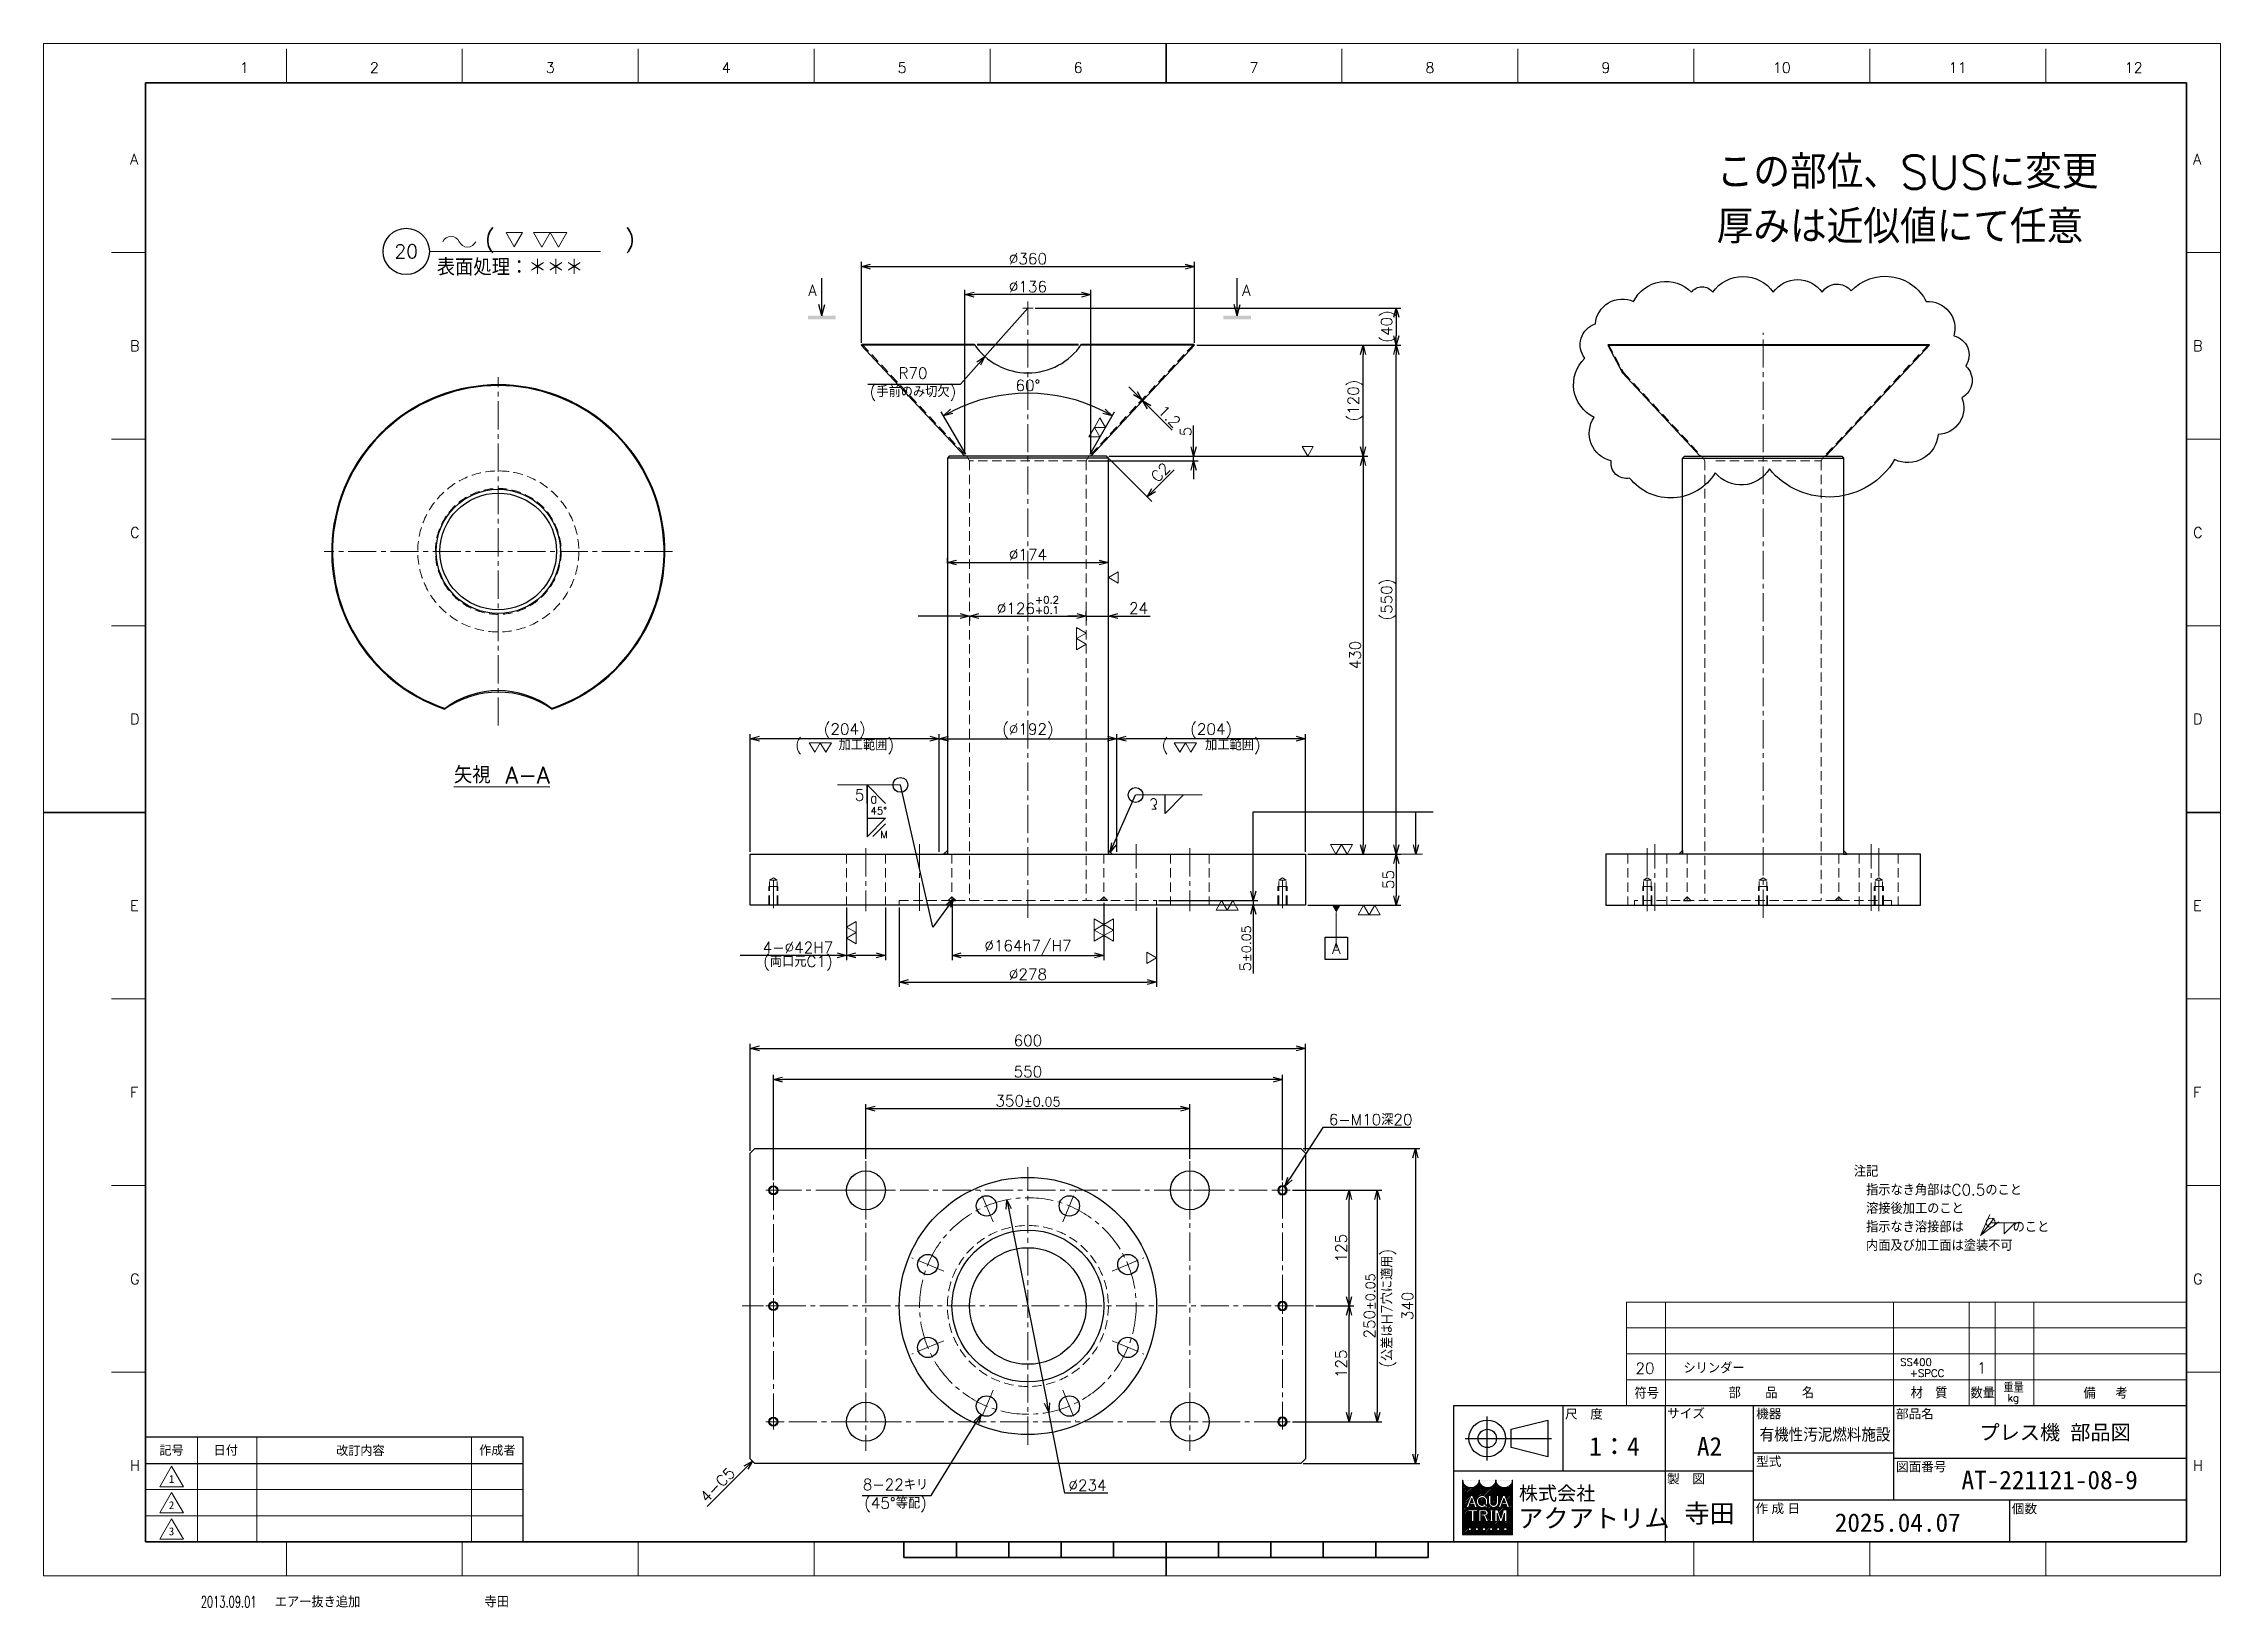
# Model space of a CAD drawing. Header units: millimetres. Extents: x 0 to 2352, y -34 to 1655.
import ezdxf
from ezdxf import colors
from ezdxf.entities.mleader import LeaderData, LeaderLine
from ezdxf.enums import TextEntityAlignment as Align
from ezdxf.math import Vec2, Vec3

# ---------------------------------------------------------------- set-up
doc = ezdxf.new("R2010")
doc.units = ezdxf.units.MM
doc.header["$LTSCALE"] = 1.6
doc.header["$PDMODE"] = 99
doc.header["$PDSIZE"] = 1
doc.linetypes.add('CENTER2', pattern=[28.575, 19.05, -3.175, 3.175, -3.175])
doc.linetypes.add('HIDDEN', pattern=[9.525, 6.35, -3.175])
for name, color, linetype, lineweight in [('01_NORMAL', 7, 'Continuous', 25), ('04_HIDDEN', 2, 'HIDDEN', 13), ('05_CENTER', 4, 'CENTER2', 13), ('07_TEXT', 3, 'Continuous', 13), ('08_DIM', 3, 'Continuous', 13), ('90_FRAME', 5, 'Continuous', 35)]:
    doc.layers.add(name, color=color, linetype=linetype, lineweight=lineweight)
doc.layers.add('91_BLANK', color=5, linetype='Continuous', lineweight=0, plot=False)
doc.styles.add('KSS_TXT', font='txt.shx', dxfattribs={"bigfont": 'extfont2.shx'})
doc.styles.add('MS_G', font='MS Gothic.ttf')
doc.styles.get("Standard").update_dxf_attribs({"font": 'txt.shx', "bigfont": 'extfont2.shx'})
doc.styles.add('表題用', font='MS PGothic.ttf')
doc.dimstyles.new('KSS_DIM', dxfattribs={"dimscale": 4, "dimtxt": 3, "dimasz": 2.5, "dimexe": 1.25, "dimexo": 0.625, "dimtad": 1, "dimdsep": 46, "dimtxsty": 'KSS_TXT', "dimblk": 'OPEN30', "dimcen": 0, "dimazin": 2, "dimtfac": 0.75, "dimtmove": 0, "dimatfit": 3, "dimldrblk": 'OPEN30', "dimfxl": 1.25, "dimtolj": 1, "dimarcsym": 0})
doc.dimstyles.new('KSS_DIM$3', dxfattribs={"dimscale": 4, "dimtxt": 3, "dimasz": 2.5, "dimexe": 1.25, "dimexo": 0.625, "dimtad": 1, "dimtih": 1, "dimtoh": 1, "dimdsep": 46, "dimtxsty": 'KSS_TXT', "dimblk": 'OPEN30', "dimcen": 0, "dimazin": 2, "dimtfac": 0.75, "dimtofl": 0, "dimtmove": 0, "dimatfit": 3, "dimldrblk": 'OPEN30', "dimfxl": 1.25, "dimtolj": 1, "dimarcsym": 0})
doc.dimstyles.new('KSS_DIM$4', dxfattribs={"dimscale": 4, "dimtxt": 3, "dimasz": 2.5, "dimexe": 1.25, "dimexo": 0.625, "dimtad": 1, "dimtih": 1, "dimtoh": 1, "dimdsep": 46, "dimtxsty": 'KSS_TXT', "dimblk": 'OPEN30', "dimcen": 0, "dimse1": 1, "dimazin": 2, "dimtfac": 0.75, "dimtofl": 0, "dimtmove": 0, "dimatfit": 3, "dimldrblk": 'OPEN30', "dimfxl": 1.25, "dimtolj": 1, "dimarcsym": 0})

msp = doc.modelspace()

# ---------------------------------------------------------------- texts
at = {"color": 3, "text_generation_flag": 4, "width": 0.9}
msp.add_attdef('3', text='', height=11.2, dxfattribs=at).set_placement((1203.843, 839.637), align=Align.RIGHT)
at = {"layer": '07_TEXT', "style": 'KSS_TXT'}
msp.add_text('(        )', height=18, dxfattribs=at).set_placement((476.903, 1435.246))
at = {"layer": '07_TEXT', "color": 1, "char_height": 36, "attachment_point": 1, "style": 'KSS_TXT'}
for s, insert in [('この部位、SUSに変更', (1807.812, 1534.691)), ('厚みは近似値にて任意', (1807.812, 1475.589))]:
    msp.add_mtext(s, dxfattribs=dict(at, insert=insert))
at = {"layer": '07_TEXT', "insert": (424.811, 1422.849), "char_height": 18, "attachment_point": 1, "style": 'KSS_TXT'}
msp.add_mtext('表面処理：＊＊＊', dxfattribs=at)
at = {"layer": '07_TEXT', "ltscale": 2, "insert": (1955.962, 443.054), "char_height": 12, "attachment_point": 1}
msp.add_mtext_dynamic_manual_height_columns('注記\\P\u3000指示なき角部はC0.5のこと\\P\u3000溶接後加工のこと\\P\u3000指示なき溶接部は\u3000\u3000\u3000\u3000のこと\\P\u3000内面及び加工面は塗装不可', width=285.79017, gutter_width=15, heights=[97.881], dxfattribs=at)
at = {"layer": '08_DIM', "style": 'KSS_TXT'}
msp.add_text('%%u矢視 A-A', height=18, dxfattribs=at).set_placement((443.442, 856.156))
at = {"layer": '08_DIM'}
for s, height, p in [('5', 12, (876.638, 837.425)), ('45°', 8, (893.447, 822.578)), ('0', 8, (893.615, 834.359)), ('M', 8, (904.061, 796.88))]:
    msp.add_text(s, height=height, dxfattribs=at).set_placement(p)
at = {"layer": '08_DIM', "insert": (1445.524, 224.855), "char_height": 12, "attachment_point": 1, "rotation": 90}
msp.add_mtext('(公差はH7穴に適用)', dxfattribs=at)
at = {"layer": '90_FRAME', "color": 0, "lineweight": 13, "style": 'KSS_TXT'}
for s, p in [('1', (216.91, 1620.332)), ('2', (357.392, 1620.332)), ('3', (547.482, 1620.332)), ('4', (737.573, 1620.332)), ('5', (927.664, 1620.332)), ('6', (1117.755, 1620.332)), ('7', (1307.846, 1620.332)), ('8', (1497.937, 1620.332)), ('9', (1688.028, 1620.332)), ('10', (1878.119, 1620.332)), ('11', (2068.209, 1620.332)), ('12', (2258.3, 1620.332))]:
    msp.add_text(s, height=11.36, dxfattribs=at).set_placement(p, align=Align.BOTTOM_CENTER)
for s, p in [('A', (93.599, 1530.536)), ('A', (2322.597, 1530.536)), ('B', (93.599, 1328.904)), ('B', (2322.597, 1328.904)), ('C', (93.599, 1127.272)), ('C', (2322.597, 1127.272)), ('D', (93.599, 925.64)), ('D', (2322.597, 925.64)), ('E', (93.599, 724.008)), ('E', (2322.597, 724.008)), ('F', (93.599, 522.376)), ('F', (2322.597, 522.376)), ('G', (93.599, 320.744)), ('G', (2322.597, 320.744)), ('H', (93.599, 119.111)), ('H', (2322.597, 119.111))]:
    msp.add_text(s, height=11.36, dxfattribs=at).set_placement(p, align=Align.MIDDLE_LEFT)
at = {"layer": '90_FRAME', "color": 3, "lineweight": 13}
for s, p in [('20', (1730.363, 224.223)), ('1', (2093.988, 224.424))]:
    msp.add_text(s, height=12, dxfattribs=at).set_placement(p, align=Align.MIDDLE_CENTER)
for s, height, p in [('シリンダー', 12, (1771.9, 218.531)), ('SS400', 8, (2006.036, 226.899)), ('+SPCC', 8, (2016.384, 214.936)), ('符号', 12, (1718.945, 191.359)), ('部\u3000\u3000品\u3000\u3000名', 12, (1820.674, 191.794)), ('材\u3000質', 12, (2017.428, 191.65)), ('数量', 12, (2082.002, 191.56)), ('重量', 10, (2117.678, 198.104)), ('kg', 8, (2122.098, 188.32)), ('備  考', 12, (2204.053, 191.359)), ('エアー抜き追加', 12, (249.873, -34.168)), ('寺田', 12, (476.42, -34.168))]:
    msp.add_text(s, height=height, dxfattribs=at).set_placement(p)
at = {"layer": '90_FRAME', "color": 0, "style": '表題用'}
for s, p in [('尺\u3000度', (1643.873, 174.876)), ('サイズ', (1754.187, 175.622)), ('機器', (1850.425, 175.041)), ('部品名', (2001.473, 175.041)), ('型式', (1850.425, 123.627)), ('図面番号', (2001.473, 117.97)), ('製\u3000図', (1754.187, 104.908)), ('作 成 日', (1849.735, 72.833)), ('個数', (2126.625, 72.556))]:
    msp.add_text(s, height=10, dxfattribs=at).set_placement(p, align=Align.MIDDLE_LEFT)
at = {"layer": '90_FRAME', "color": 0, "style": 'MS_G'}
msp.add_text('プレス機 部品図', height=16, dxfattribs=at).set_placement((2173.457, 146.89), align=Align.CENTER)
at = {"layer": '90_FRAME', "color": 0, "style": '表題用'}
for s, p in [('記号', (138.322, 135.647)), ('日付', (196.948, 135.647)), ('作成者', (490.322, 135.647))]:
    msp.add_text(s, height=9.6, dxfattribs=at).set_placement(p, align=Align.MIDDLE_CENTER)
at = {"layer": '90_FRAME', "color": 0}
for s, height, style, p in [('改訂内容', 9.6, '表題用', (342.322, 135.647)), ('A2', 20, 'MS_G', (1800.05, 139.89))]:
    msp.add_text(s, height=height, dxfattribs=dict(at, style=style)).set_placement(p, align=Align.MIDDLE)
at = {"layer": '90_FRAME', "color": 0, "style": 'MS_G', "width": 0.9}
msp.add_text('有機性汚泥燃料施設', height=12.8, dxfattribs=at).set_placement((1924.836, 146.316), align=Align.CENTER)
at = {"layer": '90_FRAME', "color": 0, "lineweight": 13, "style": 'MS_G'}
for s, p in [('1', (138.322, 104.533)), ('2', (138.322, 76.247)), ('3', (138.322, 47.962))]:
    msp.add_text(s, height=8.486, dxfattribs=at).set_placement(p, align=Align.MIDDLE)
at = {"layer": '90_FRAME', "color": 4, "style": 'MS_G'}
msp.add_text('株式会社', height=15.1215, dxfattribs=at).set_placement((1635.345, 89.144), align=Align.MIDDLE_CENTER)
at = {"layer": '90_FRAME', "color": 0, "style": 'MS_G'}
for s, p in [('AT-221121-08-9', (2072.334, 93.546)), ('2025.04.07', (1935.378, 47.511))]:
    msp.add_text(s, height=20, dxfattribs=at).set_placement(p)
at = {"layer": '90_FRAME', "color": 4, "style": 'MS_G'}
msp.add_text('アクアトリム', height=20, dxfattribs=at).set_placement((1593.26, 52.212))
at = {"layer": '90_FRAME', "color": 3, "lineweight": 13, "width": 0.65}
msp.add_text('2013.09.01', height=12, dxfattribs=at).set_placement((169.907, -34.168))
at = {"layer": '90_FRAME', "color": 0, "style": 'MS_G'}
for tag, p in [('1：4', (1697.236, 139.89)), ('寺田', (1800.05, 67.762))]:
    msp.add_attdef(tag, text='', height=20, dxfattribs=at).set_placement(p, align=Align.MIDDLE)

# ---------------------------------------------------------------- blocks, each defined once
blk = doc.blocks.new('Weld-line')
blk.add_line((0, 0), (1, 0))
blk = doc.blocks.new('Weld10-s5')
blk.add_circle((0, 0), 2)
blk = doc.blocks.new('Weld10-a1')
for p, q in [((5, 0), (0, 5)), ((0, 5), (0, 0)), ((0, 0), (5, 0))]:
    blk.add_line(p, q)
at = {"width": 0.9}
blk.add_attdef('S', text='', height=2.8, dxfattribs=at).set_placement((-2, 1), align=Align.RIGHT)
blk.add_attdef('L', (8, 1), '', height=2.8, dxfattribs=at)
blk = doc.blocks.new('_Open30')
at = {"color": 0, "linetype": 'ByBlock', "lineweight": -2}
for p, q in [((-1, 0.268), (0, 0)), ((0, 0), (-1, -0.268)), ((0, 0), (-1, 0))]:
    blk.add_line(p, q, dxfattribs=at)
blk = doc.blocks.new('AM_BALLOON1')
at = {"transparency": 16777216}
blk.add_circle((0, 0), 5, dxfattribs=at)
blk.add_attdef('B_NUMBER', text='', height=3, dxfattribs=at).set_placement((0, 0), align=Align.MIDDLE_CENTER)
blk = doc.blocks.new('_OPEN')
at = {"color": 0, "linetype": 'ByBlock'}
for p, q in [((-1, 0.17), (0, 0)), ((0, 0), (-1, -0.17)), ((0, 0), (-1, 0))]:
    blk.add_line(p, q, dxfattribs=at)
blk = doc.blocks.new('p1ba01')
for p, q in [((0, 0), (-1.5, 2.6)), ((-1.5, 2.6), (1.5, 2.6)), ((1.5, 2.6), (0, 0))]:
    blk.add_line(p, q)
blk = doc.blocks.new('p1ba02')
for p, q in [((-1.5, 2.6), (1.5, 2.6)), ((0, 0), (-1.5, 2.6)), ((1.5, 2.6), (0, 0)), ((3, 0), (1.5, 2.6)), ((1.5, 2.6), (4.5, 2.6)), ((4.5, 2.6), (3, 0))]:
    blk.add_line(p, q)
blk = doc.blocks.new('*D142')
at = {"layer": '08_DIM', "color": 0, "lineweight": -2, "transparency": 16777216}
for p, q in [((1000.6, 1037), (1000.6, 1031.9)), ((1010.6, 1036.9), (1116.6, 1036.9)), ((1126.6, 1036.9), (1126.6, 1031.9))]:
    blk.add_line(p, q, dxfattribs=at)
at = {"layer": 'Defpoints', "color": 0, "transparency": 16777216}
for p in [(1000.6, 1039.5), (1126.6, 1039.4), (1126.6, 1036.9)]:
    blk.add_point(p, dxfattribs=at)
at = {"layer": '08_DIM', "color": 0, "lineweight": -2, "transparency": 16777216, "xscale": 10, "yscale": 10, "zscale": 10, "rotation": 180}
blk.add_blockref('_Open30', (1000.6, 1036.9), dxfattribs=at)
at = {"layer": '08_DIM', "color": 0, "lineweight": -2, "transparency": 16777216, "xscale": 10, "yscale": 10, "zscale": 10}
blk.add_blockref('_Open30', (1126.6, 1036.9), dxfattribs=at)
at = {"layer": '08_DIM', "color": 0, "transparency": 16777216, "insert": (1063.6, 1048.8), "char_height": 12, "attachment_point": 5, "style": 'KSS_TXT'}
blk.add_mtext('%%C126{\\H8.000000;\\S+0.2^ +0.1;}', dxfattribs=at)
blk = doc.blocks.new('*D143')
at = {"layer": '08_DIM', "color": 0, "lineweight": -2, "transparency": 16777216}
for p, q in [((976.6, 1094.1), (976.6, 1099.8)), ((986.6, 1094.8), (1140.6, 1094.8)), ((1150.6, 1094.1), (1150.6, 1099.8))]:
    blk.add_line(p, q, dxfattribs=at)
at = {"layer": 'Defpoints', "color": 0, "transparency": 16777216}
for p in [(976.6, 1091.6), (1150.6, 1094.8), (1150.6, 1091.6)]:
    blk.add_point(p, dxfattribs=at)
at = {"layer": '08_DIM', "color": 0, "lineweight": -2, "transparency": 16777216, "xscale": 10, "yscale": 10, "zscale": 10, "rotation": 180}
blk.add_blockref('_Open30', (976.6, 1094.8), dxfattribs=at)
at = {"layer": '08_DIM', "color": 0, "lineweight": -2, "transparency": 16777216, "xscale": 10, "yscale": 10, "zscale": 10}
blk.add_blockref('_Open30', (1150.6, 1094.8), dxfattribs=at)
at = {"layer": '08_DIM', "color": 0, "transparency": 16777216, "insert": (1063.6, 1103.3), "char_height": 12, "attachment_point": 5, "style": 'KSS_TXT'}
blk.add_mtext('\\A1;%%C174', dxfattribs=at)
blk = doc.blocks.new('*D144')
at = {"layer": '08_DIM', "color": 0, "lineweight": -2, "transparency": 16777216}
for p, q in [((981.6, 727.2), (981.6, 665.3)), ((1145.6, 727.2), (1145.6, 665.3)), ((991.6, 670.3), (1135.6, 670.3))]:
    blk.add_line(p, q, dxfattribs=at)
at = {"layer": 'Defpoints', "color": 0, "transparency": 16777216}
for p in [(981.6, 729.7), (1145.6, 729.7), (1145.6, 670.3)]:
    blk.add_point(p, dxfattribs=at)
at = {"layer": '08_DIM', "color": 0, "lineweight": -2, "transparency": 16777216, "xscale": 10, "yscale": 10, "zscale": 10, "rotation": 180}
blk.add_blockref('_Open30', (981.6, 670.3), dxfattribs=at)
at = {"layer": '08_DIM', "color": 0, "lineweight": -2, "transparency": 16777216, "xscale": 10, "yscale": 10, "zscale": 10}
blk.add_blockref('_Open30', (1145.6, 670.3), dxfattribs=at)
at = {"layer": '08_DIM', "color": 0, "transparency": 16777216, "insert": (1063.6, 678.8), "char_height": 12, "attachment_point": 5, "style": 'KSS_TXT'}
blk.add_mtext('\\A1;%%C164h7/H7', dxfattribs=at)
blk = doc.blocks.new('*D145')
at = {"layer": '08_DIM', "color": 0, "lineweight": -2, "transparency": 16777216}
for p, q in [((924.6, 722.2), (924.6, 636.4)), ((1202.6, 722.2), (1202.6, 636.4)), ((934.6, 641.4), (1192.6, 641.4))]:
    blk.add_line(p, q, dxfattribs=at)
at = {"layer": 'Defpoints', "color": 0, "transparency": 16777216}
for p in [(924.6, 724.7), (1202.6, 724.7), (1202.6, 641.4)]:
    blk.add_point(p, dxfattribs=at)
at = {"layer": '08_DIM', "color": 0, "lineweight": -2, "transparency": 16777216, "xscale": 10, "yscale": 10, "zscale": 10, "rotation": 180}
blk.add_blockref('_Open30', (924.6, 641.4), dxfattribs=at)
at = {"layer": '08_DIM', "color": 0, "lineweight": -2, "transparency": 16777216, "xscale": 10, "yscale": 10, "zscale": 10}
blk.add_blockref('_Open30', (1202.6, 641.4), dxfattribs=at)
at = {"layer": '08_DIM', "color": 0, "transparency": 16777216, "insert": (1063.6, 649.9), "char_height": 12, "attachment_point": 5, "style": 'KSS_TXT'}
blk.add_mtext('\\A1;%%C278', dxfattribs=at)
blk = doc.blocks.new('*D146')
at = {"layer": '08_DIM', "color": 0, "lineweight": -2, "transparency": 16777216}
for p, q in [((1116.6, 1036.9), (1106.6, 1036.9)), ((1126.6, 1037), (1126.6, 1041.9)), ((1126.6, 1036.9), (1150.6, 1036.9)), ((1150.6, 1037), (1150.6, 1041.9)), ((1150.6, 1036.9), (1195.6, 1036.9)), ((1160.6, 1036.9), (1170.6, 1036.9))]:
    blk.add_line(p, q, dxfattribs=at)
at = {"layer": 'Defpoints', "color": 0, "transparency": 16777216}
for p in [(1150.6, 1036.9), (1126.6, 1034.5), (1150.6, 1034.5)]:
    blk.add_point(p, dxfattribs=at)
at = {"layer": '08_DIM', "color": 0, "lineweight": -2, "transparency": 16777216, "xscale": 10, "yscale": 10, "zscale": 10}
blk.add_blockref('_Open30', (1126.6, 1036.9), dxfattribs=at)
at = {"layer": '08_DIM', "color": 0, "lineweight": -2, "transparency": 16777216, "xscale": 10, "yscale": 10, "zscale": 10, "rotation": 180}
blk.add_blockref('_Open30', (1150.6, 1036.9), dxfattribs=at)
at = {"layer": '08_DIM', "color": 0, "transparency": 16777216, "insert": (1183.1, 1045.4), "char_height": 12, "attachment_point": 5, "style": 'KSS_TXT'}
blk.add_mtext('\\A1;24', dxfattribs=at)
blk = doc.blocks.new('*D154')
at = {"layer": '08_DIM', "color": 0, "lineweight": -2, "transparency": 16777216}
for p, q in [((888.6, 450.5), (888.6, 509.7)), ((898.6, 504.7), (1228.6, 504.7)), ((1238.6, 450.5), (1238.6, 509.7))]:
    blk.add_line(p, q, dxfattribs=at)
at = {"layer": 'Defpoints', "color": 0, "transparency": 16777216}
for p in [(1238.6, 504.7), (888.6, 448), (1238.6, 448)]:
    blk.add_point(p, dxfattribs=at)
at = {"layer": '08_DIM', "color": 0, "lineweight": -2, "transparency": 16777216, "xscale": 10, "yscale": 10, "zscale": 10, "rotation": 180}
blk.add_blockref('_Open30', (888.6, 504.7), dxfattribs=at)
at = {"layer": '08_DIM', "color": 0, "lineweight": -2, "transparency": 16777216, "xscale": 10, "yscale": 10, "zscale": 10}
blk.add_blockref('_Open30', (1238.6, 504.7), dxfattribs=at)
at = {"layer": '08_DIM', "color": 0, "transparency": 16777216, "insert": (1063.6, 513.2), "char_height": 12, "attachment_point": 5, "style": 'KSS_TXT'}
blk.add_mtext('350{\\H10.000000;%%p0.05}', dxfattribs=at)
blk = doc.blocks.new('*D155')
at = {"layer": '08_DIM', "color": 0, "lineweight": -2, "transparency": 16777216}
for p, q in [((788.6, 427.3), (788.6, 541.1)), ((1338.6, 427.3), (1338.6, 541.1)), ((1328.6, 536.1), (798.6, 536.1))]:
    blk.add_line(p, q, dxfattribs=at)
at = {"layer": 'Defpoints', "color": 0, "transparency": 16777216}
for p in [(788.6, 536.1), (788.6, 424.8), (1338.6, 424.8)]:
    blk.add_point(p, dxfattribs=at)
at = {"layer": '08_DIM', "color": 0, "lineweight": -2, "transparency": 16777216, "xscale": 10, "yscale": 10, "zscale": 10, "rotation": 180}
blk.add_blockref('_Open30', (788.6, 536.1), dxfattribs=at)
at = {"layer": '08_DIM', "color": 0, "lineweight": -2, "transparency": 16777216, "xscale": 10, "yscale": 10, "zscale": 10}
blk.add_blockref('_Open30', (1338.6, 536.1), dxfattribs=at)
at = {"layer": '08_DIM', "color": 0, "transparency": 16777216, "insert": (1063.6, 544.7), "char_height": 12, "attachment_point": 5, "style": 'KSS_TXT'}
blk.add_mtext('\\A1;550', dxfattribs=at)
blk = doc.blocks.new('*D156')
at = {"layer": '08_DIM', "color": 0, "lineweight": -2, "transparency": 16777216}
for p, q in [((763.6, 459), (763.6, 574.8)), ((773.6, 569.8), (1353.6, 569.8)), ((1363.6, 459), (1363.6, 574.8))]:
    blk.add_line(p, q, dxfattribs=at)
at = {"layer": 'Defpoints', "color": 0, "transparency": 16777216}
for p in [(1363.6, 569.8), (763.6, 456.5), (1363.6, 456.5)]:
    blk.add_point(p, dxfattribs=at)
at = {"layer": '08_DIM', "color": 0, "lineweight": -2, "transparency": 16777216, "xscale": 10, "yscale": 10, "zscale": 10, "rotation": 180}
blk.add_blockref('_Open30', (763.6, 569.8), dxfattribs=at)
at = {"layer": '08_DIM', "color": 0, "lineweight": -2, "transparency": 16777216, "xscale": 10, "yscale": 10, "zscale": 10}
blk.add_blockref('_Open30', (1363.6, 569.8), dxfattribs=at)
at = {"layer": '08_DIM', "color": 0, "transparency": 16777216, "insert": (1063.6, 578.3), "char_height": 12, "attachment_point": 5, "style": 'KSS_TXT'}
blk.add_mtext('\\A1;600', dxfattribs=at)
blk = doc.blocks.new('*D157')
at = {"layer": '08_DIM', "color": 0, "lineweight": -2, "transparency": 16777216}
for p, q in [((1374.7, 291.5), (1415.6, 291.5)), ((1410.6, 176.5), (1410.6, 281.5)), ((1349.4, 166.5), (1415.6, 166.5))]:
    blk.add_line(p, q, dxfattribs=at)
at = {"layer": 'Defpoints', "color": 0, "transparency": 16777216}
for p in [(1372.2, 291.5), (1410.6, 291.5), (1346.9, 166.5)]:
    blk.add_point(p, dxfattribs=at)
at = {"layer": '08_DIM', "color": 0, "lineweight": -2, "transparency": 16777216, "xscale": 10, "yscale": 10, "zscale": 10}
for p, rotation in [((1410.6, 291.5), 90), ((1410.6, 166.5), 270)]:
    blk.add_blockref('_Open30', p, dxfattribs=dict(at, rotation=rotation))
at = {"layer": '08_DIM', "color": 0, "transparency": 16777216, "insert": (1402.1, 229), "char_height": 12, "attachment_point": 5, "rotation": 90, "style": 'KSS_TXT'}
blk.add_mtext('\\A1;125', dxfattribs=at)
blk = doc.blocks.new('*D158')
at = {"layer": '08_DIM', "color": 0, "lineweight": -2, "transparency": 16777216}
for p, q in [((1349.4, 416.5), (1415.6, 416.5)), ((1410.6, 301.5), (1410.6, 406.5)), ((1374.7, 291.5), (1415.6, 291.5))]:
    blk.add_line(p, q, dxfattribs=at)
at = {"layer": 'Defpoints', "color": 0, "transparency": 16777216}
for p in [(1346.9, 416.5), (1410.6, 416.5), (1372.2, 291.5)]:
    blk.add_point(p, dxfattribs=at)
at = {"layer": '08_DIM', "color": 0, "lineweight": -2, "transparency": 16777216, "xscale": 10, "yscale": 10, "zscale": 10}
for p, rotation in [((1410.6, 416.5), 90), ((1410.6, 291.5), 270)]:
    blk.add_blockref('_Open30', p, dxfattribs=dict(at, rotation=rotation))
at = {"layer": '08_DIM', "color": 0, "transparency": 16777216, "insert": (1402.1, 354), "char_height": 12, "attachment_point": 5, "rotation": 90, "style": 'KSS_TXT'}
blk.add_mtext('\\A1;125', dxfattribs=at)
blk = doc.blocks.new('*D159')
at = {"layer": '08_DIM', "color": 0, "lineweight": -2, "transparency": 16777216}
for p, q in [((1349.4, 416.5), (1446.1, 416.5)), ((1441.1, 406.5), (1441.1, 176.5)), ((1349.4, 166.5), (1446.1, 166.5))]:
    blk.add_line(p, q, dxfattribs=at)
at = {"layer": 'Defpoints', "color": 0, "transparency": 16777216}
for p in [(1346.9, 416.5), (1346.9, 166.5), (1441.1, 166.5)]:
    blk.add_point(p, dxfattribs=at)
at = {"layer": '08_DIM', "color": 0, "lineweight": -2, "transparency": 16777216, "xscale": 10, "yscale": 10, "zscale": 10}
for p, rotation in [((1441.1, 416.5), 90), ((1441.1, 166.5), 270)]:
    blk.add_blockref('_Open30', p, dxfattribs=dict(at, rotation=rotation))
at = {"layer": '08_DIM', "color": 0, "transparency": 16777216, "insert": (1432.6, 291.5), "char_height": 12, "attachment_point": 5, "rotation": 90, "style": 'KSS_TXT'}
blk.add_mtext('250{\\H10.000000;%%p0.05}', dxfattribs=at)
blk = doc.blocks.new('*D160')
at = {"layer": '08_DIM', "color": 0, "lineweight": -2, "transparency": 16777216}
for p, q in [((1361.1, 461.5), (1487.2, 461.5)), ((1482.2, 451.5), (1482.2, 131.5)), ((1361.1, 121.5), (1487.2, 121.5))]:
    blk.add_line(p, q, dxfattribs=at)
at = {"layer": 'Defpoints', "color": 0, "transparency": 16777216}
for p in [(1358.6, 461.5), (1358.6, 121.5), (1482.2, 121.5)]:
    blk.add_point(p, dxfattribs=at)
at = {"layer": '08_DIM', "color": 0, "lineweight": -2, "transparency": 16777216, "xscale": 10, "yscale": 10, "zscale": 10}
for p, rotation in [((1482.2, 461.5), 90), ((1482.2, 121.5), 270)]:
    blk.add_blockref('_Open30', p, dxfattribs=dict(at, rotation=rotation))
at = {"layer": '08_DIM', "color": 0, "transparency": 16777216, "insert": (1473.7, 291.5), "char_height": 12, "attachment_point": 5, "rotation": 90, "style": 'KSS_TXT'}
blk.add_mtext('\\A1;340', dxfattribs=at)
blk = doc.blocks.new('*D161')
at = {"layer": '08_DIM', "color": 0, "lineweight": -2, "transparency": 16777216}
for p, q in [((867.6, 722.2), (867.6, 665.3)), ((909.6, 722.2), (909.6, 665.3)), ((867.6, 670.3), (772.6, 670.3)), ((899.6, 670.3), (877.6, 670.3))]:
    blk.add_line(p, q, dxfattribs=at)
at = {"layer": 'Defpoints', "color": 0, "transparency": 16777216}
for p in [(867.6, 724.7), (909.6, 724.7), (867.6, 670.3)]:
    blk.add_point(p, dxfattribs=at)
at = {"layer": '08_DIM', "color": 0, "lineweight": -2, "transparency": 16777216, "xscale": 10, "yscale": 10, "zscale": 10, "rotation": 180}
blk.add_blockref('_Open30', (867.6, 670.3), dxfattribs=at)
at = {"layer": '08_DIM', "color": 0, "lineweight": -2, "transparency": 16777216, "xscale": 10, "yscale": 10, "zscale": 10}
blk.add_blockref('_Open30', (909.6, 670.3), dxfattribs=at)
at = {"layer": '08_DIM', "color": 0, "transparency": 16777216, "char_height": 12, "attachment_point": 5, "style": 'KSS_TXT'}
for s, insert in [('\\A1;4-%%C42H7', (815.1, 678.8)), ('\\A1;(両口元C1)', (815.1, 661.8))]:
    blk.add_mtext(s, dxfattribs=dict(at, insert=insert))
blk = doc.blocks.new('*D162')
at = {"layer": '08_DIM', "color": 0, "lineweight": -2, "transparency": 16777216}
for p, q in [((959, 86.6), (1007.7, 165.5)), ((884.6, 86.6), (959, 86.6))]:
    blk.add_line(p, q, dxfattribs=at)
at = {"layer": 'Defpoints', "color": 0, "transparency": 16777216}
for p in [(1024.6, 192.8), (1013, 174.1)]:
    blk.add_point(p, dxfattribs=at)
at = {"layer": '08_DIM', "color": 0, "lineweight": -2, "transparency": 16777216, "xscale": 10, "yscale": 10, "zscale": 10, "rotation": 58.28259455527544}
blk.add_blockref('_Open30', (1013, 174.1), dxfattribs=at)
at = {"layer": '08_DIM', "color": 0, "transparency": 16777216, "insert": (920.5, 86.6), "char_height": 12, "attachment_point": 5, "style": 'KSS_TXT'}
blk.add_mtext('\\A1;8-22キリ\\P(45°等配)', dxfattribs=at)
blk = doc.blocks.new('*D167')
at = {"layer": '08_DIM', "color": 0, "lineweight": -2, "transparency": 16777216}
for p, q in [((1382.2, 484.4), (1346.7, 429.1)), ((1477.4, 484.4), (1382.2, 484.4))]:
    blk.add_line(p, q, dxfattribs=at)
at = {"layer": 'Defpoints', "color": 0, "transparency": 16777216}
for p in [(1335.8, 412.3), (1341.3, 420.7)]:
    blk.add_point(p, dxfattribs=at)
at = {"layer": '08_DIM', "color": 0, "lineweight": -2, "transparency": 16777216, "xscale": 10, "yscale": 10, "zscale": 10, "rotation": 237.2220402260348}
blk.add_blockref('_Open30', (1341.3, 420.7), dxfattribs=at)
at = {"layer": '08_DIM', "color": 0, "transparency": 16777216, "insert": (1433.9, 492.9), "char_height": 12, "attachment_point": 5, "style": 'KSS_TXT'}
blk.add_mtext('\\A1;6-M10深20', dxfattribs=at)
blk = doc.blocks.new('*D168')
at = {"layer": '08_DIM', "color": 0, "lineweight": -2, "transparency": 16777216}
blk.add_line((759, 116.9), (716.9, 74.9), dxfattribs=at)
at = {"layer": 'Defpoints', "color": 0, "transparency": 16777216}
for p in [(766.1, 124), (702.5, 60.4), (702.5, 60.4)]:
    blk.add_point(p, dxfattribs=at)
at = {"layer": '08_DIM', "color": 0, "lineweight": -2, "transparency": 16777216, "xscale": 10, "yscale": 10, "zscale": 10, "rotation": 45.00000000000003}
blk.add_blockref('_Open30', (766.1, 124), dxfattribs=at)
at = {"layer": '08_DIM', "color": 0, "transparency": 16777216, "insert": (728.2, 98.2), "char_height": 12, "attachment_point": 5, "rotation": 45, "style": 'KSS_TXT'}
blk.add_mtext('\\A1;4-C5', dxfattribs=at)
blk = doc.blocks.new('p1ba05')
for centre, start, end in [((-2.95, 0.29), 24.2276, 155.5758), ((0, 1.62), 204.2276, 335.5758)]:
    blk.add_arc(centre, 1.62, start, end)
blk = doc.blocks.new('M10Tz')
at = {"color": 0}
for radius in [5, 4]:
    blk.add_circle((0, 0), radius, dxfattribs=at)
at = {"layer": '05_CENTER'}
for p, q in [((8.3, 0), (-8.3, 0)), ((0, -8.3), (0, 8.3))]:
    blk.add_line(p, q, dxfattribs=at)
blk = doc.blocks.new('*D169')
at = {"layer": '08_DIM', "color": 0, "lineweight": -2, "transparency": 16777216}
for p, q in [((990.6, 1287.4), (1010.5, 1309.8)), ((890.7, 1287.4), (990.6, 1287.4))]:
    blk.add_line(p, q, dxfattribs=at)
at = {"layer": 'Defpoints', "color": 0, "transparency": 16777216}
for p in [(1063.6, 1369.7), (1017.1, 1317.3)]:
    blk.add_point(p, dxfattribs=at)
at = {"layer": '08_DIM', "color": 0, "lineweight": -2, "transparency": 16777216, "xscale": 10, "yscale": 10, "zscale": 10, "rotation": 48.41792860624256}
blk.add_blockref('_Open30', (1017.1, 1317.3), dxfattribs=at)
at = {"layer": '08_DIM', "color": 0, "transparency": 16777216, "insert": (939.4, 1287.4), "char_height": 12, "attachment_point": 5, "style": 'KSS_TXT'}
blk.add_mtext('\\A1;R70\\P(手前のみ切欠)', dxfattribs=at)
blk = doc.blocks.new('*D170')
at = {"layer": '08_DIM', "color": 0, "lineweight": -2, "transparency": 16777216}
for p, q in [((1151.1, 1209.7), (1430.7, 1209.7)), ((1425.7, 1199.7), (1425.7, 789.7)), ((1366.1, 779.7), (1430.7, 779.7))]:
    blk.add_line(p, q, dxfattribs=at)
at = {"layer": 'Defpoints', "color": 0, "transparency": 16777216}
for p in [(1148.6, 1209.7), (1363.6, 779.7), (1425.7, 779.7)]:
    blk.add_point(p, dxfattribs=at)
at = {"layer": '08_DIM', "color": 0, "lineweight": -2, "transparency": 16777216, "xscale": 10, "yscale": 10, "zscale": 10}
for p, rotation in [((1425.7, 1209.7), 90), ((1425.7, 779.7), 270)]:
    blk.add_blockref('_Open30', p, dxfattribs=dict(at, rotation=rotation))
at = {"layer": '08_DIM', "color": 0, "transparency": 16777216, "insert": (1417.2, 994.7), "char_height": 12, "attachment_point": 5, "rotation": 90, "style": 'KSS_TXT'}
blk.add_mtext('\\A1;430', dxfattribs=at)
blk = doc.blocks.new('*D171')
at = {"layer": '08_DIM', "color": 0, "lineweight": -2, "transparency": 16777216}
for p, q in [((1246.1, 1329.7), (1430.7, 1329.7)), ((1425.7, 1219.7), (1425.7, 1319.7)), ((1151.1, 1209.7), (1430.7, 1209.7))]:
    blk.add_line(p, q, dxfattribs=at)
at = {"layer": 'Defpoints', "color": 0, "transparency": 16777216}
for p in [(1243.6, 1329.7), (1425.7, 1329.7), (1148.6, 1209.7)]:
    blk.add_point(p, dxfattribs=at)
at = {"layer": '08_DIM', "color": 0, "lineweight": -2, "transparency": 16777216, "xscale": 10, "yscale": 10, "zscale": 10}
for p, rotation in [((1425.7, 1329.7), 90), ((1425.7, 1209.7), 270)]:
    blk.add_blockref('_Open30', p, dxfattribs=dict(at, rotation=rotation))
at = {"layer": '08_DIM', "color": 0, "transparency": 16777216, "insert": (1417.2, 1269.7), "char_height": 12, "attachment_point": 5, "rotation": 90, "style": 'KSS_TXT'}
blk.add_mtext('\\A1;(120)', dxfattribs=at)
blk = doc.blocks.new('*D172')
at = {"layer": '08_DIM', "color": 0, "lineweight": -2, "transparency": 16777216}
for p, q in [((1366.1, 779.7), (1466.6, 779.7)), ((1461.6, 769.7), (1461.6, 734.7)), ((1366.1, 724.7), (1466.6, 724.7))]:
    blk.add_line(p, q, dxfattribs=at)
at = {"layer": 'Defpoints', "color": 0, "transparency": 16777216}
for p in [(1363.6, 779.7), (1363.6, 724.7), (1461.6, 724.7)]:
    blk.add_point(p, dxfattribs=at)
at = {"layer": '08_DIM', "color": 0, "lineweight": -2, "transparency": 16777216, "xscale": 10, "yscale": 10, "zscale": 10}
for p, rotation in [((1461.6, 779.7), 90), ((1461.6, 724.7), 270)]:
    blk.add_blockref('_Open30', p, dxfattribs=dict(at, rotation=rotation))
at = {"layer": '08_DIM', "color": 0, "transparency": 16777216, "insert": (1453.1, 752.2), "char_height": 12, "attachment_point": 5, "rotation": 90, "style": 'KSS_TXT'}
blk.add_mtext('\\A1;55', dxfattribs=at)
blk = doc.blocks.new('*D173')
at = {"layer": '08_DIM', "color": 0, "lineweight": -2, "transparency": 16777216}
for p, q in [((1246.1, 1329.7), (1466.6, 1329.7)), ((1461.6, 789.7), (1461.6, 1319.7)), ((1366.1, 779.7), (1466.6, 779.7))]:
    blk.add_line(p, q, dxfattribs=at)
at = {"layer": 'Defpoints', "color": 0, "transparency": 16777216}
for p in [(1243.6, 1329.7), (1461.6, 1329.7), (1363.6, 779.7)]:
    blk.add_point(p, dxfattribs=at)
at = {"layer": '08_DIM', "color": 0, "lineweight": -2, "transparency": 16777216, "xscale": 10, "yscale": 10, "zscale": 10}
for p, rotation in [((1461.6, 1329.7), 90), ((1461.6, 779.7), 270)]:
    blk.add_blockref('_Open30', p, dxfattribs=dict(at, rotation=rotation))
at = {"layer": '08_DIM', "color": 0, "transparency": 16777216, "insert": (1453.1, 1054.7), "char_height": 12, "attachment_point": 5, "rotation": 90, "style": 'KSS_TXT'}
blk.add_mtext('\\A1;(550)', dxfattribs=at)
blk = doc.blocks.new('*D174')
at = {"layer": '08_DIM', "color": 0, "lineweight": -2, "transparency": 16777216}
for p, q in [((1205.1, 729.7), (1312.1, 729.7)), ((1307.1, 739.7), (1307.1, 749.7)), ((1307.1, 729.7), (1307.1, 724.7)), ((1309.6, 724.7), (1302.1, 724.7)), ((1307.1, 714.7), (1307.1, 650.9))]:
    blk.add_line(p, q, dxfattribs=at)
at = {"layer": 'Defpoints', "color": 0, "transparency": 16777216}
for p in [(1202.6, 729.7), (1307.1, 724.7), (1312.1, 724.7)]:
    blk.add_point(p, dxfattribs=at)
at = {"layer": '08_DIM', "color": 0, "lineweight": -2, "transparency": 16777216, "xscale": 10, "yscale": 10, "zscale": 10}
for p, rotation in [((1307.1, 729.7), 270), ((1307.1, 724.7), 90)]:
    blk.add_blockref('_Open30', p, dxfattribs=dict(at, rotation=rotation))
at = {"layer": '08_DIM', "color": 0, "transparency": 16777216, "insert": (1298.6, 677.8), "char_height": 12, "attachment_point": 5, "rotation": 90, "style": 'KSS_TXT'}
blk.add_mtext('5{\\H10.000000;%%p0.05}', dxfattribs=at)
blk = doc.blocks.new('AM_DATUM')
at = {"transparency": 16777216}
blk.add_lwpolyline([(3, -3), (-3, -3), (-3, 3), (3, 3)], close=True, dxfattribs=at)
blk.add_attdef('DATUM', text='', height=3, dxfattribs=at).set_placement((0, 0), align=Align.MIDDLE)
blk = doc.blocks.new('_DatumFilled')
at = {"color": 0, "linetype": 'ByBlock'}
blk.add_solid([(0, 0.58), (-1, 0), (0, -0.58)], dxfattribs=at)
blk = doc.blocks.new('*D175')
at = {"layer": '08_DIM', "color": 0, "lineweight": -2, "transparency": 16777216}
for p, q in [((883.6, 1332.2), (883.6, 1419.5)), ((893.6, 1414.5), (1233.6, 1414.5)), ((1243.6, 1332.2), (1243.6, 1419.5))]:
    blk.add_line(p, q, dxfattribs=at)
at = {"layer": 'Defpoints', "color": 0, "transparency": 16777216}
for p in [(1243.6, 1414.5), (883.6, 1329.7), (1243.6, 1329.7)]:
    blk.add_point(p, dxfattribs=at)
at = {"layer": '08_DIM', "color": 0, "lineweight": -2, "transparency": 16777216, "xscale": 10, "yscale": 10, "zscale": 10, "rotation": 180}
blk.add_blockref('_Open30', (883.6, 1414.5), dxfattribs=at)
at = {"layer": '08_DIM', "color": 0, "lineweight": -2, "transparency": 16777216, "xscale": 10, "yscale": 10, "zscale": 10}
blk.add_blockref('_Open30', (1243.6, 1414.5), dxfattribs=at)
at = {"layer": '08_DIM', "color": 0, "transparency": 16777216, "insert": (1063.6, 1423), "char_height": 12, "attachment_point": 5, "style": 'KSS_TXT'}
blk.add_mtext('\\A1;%%C360', dxfattribs=at)
blk = doc.blocks.new('*D176')
at = {"layer": '08_DIM', "color": 0, "lineweight": -2, "transparency": 16777216}
for p, q in [((995.6, 1212.2), (995.6, 1389.3)), ((1131.6, 1212.2), (1131.6, 1389.3)), ((1121.6, 1384.3), (1005.6, 1384.3))]:
    blk.add_line(p, q, dxfattribs=at)
at = {"layer": 'Defpoints', "color": 0, "transparency": 16777216}
for p in [(995.6, 1384.3), (995.6, 1209.7), (1131.6, 1209.7)]:
    blk.add_point(p, dxfattribs=at)
at = {"layer": '08_DIM', "color": 0, "lineweight": -2, "transparency": 16777216, "xscale": 10, "yscale": 10, "zscale": 10, "rotation": 180}
blk.add_blockref('_Open30', (995.6, 1384.3), dxfattribs=at)
at = {"layer": '08_DIM', "color": 0, "lineweight": -2, "transparency": 16777216, "xscale": 10, "yscale": 10, "zscale": 10}
blk.add_blockref('_Open30', (1131.6, 1384.3), dxfattribs=at)
at = {"layer": '08_DIM', "color": 0, "transparency": 16777216, "insert": (1063.6, 1392.8), "char_height": 12, "attachment_point": 5, "style": 'KSS_TXT'}
blk.add_mtext('\\A1;%%C136', dxfattribs=at)
blk = doc.blocks.new('*D177')
at = {"layer": '08_DIM', "color": 0, "lineweight": -2, "transparency": 16777216}
for p, q in [((1242.6, 1219.7), (1242.6, 1242.7)), ((1129.1, 1204.7), (1247.6, 1204.7)), ((1151.1, 1209.7), (1247.6, 1209.7)), ((1242.6, 1204.7), (1242.6, 1209.7)), ((1242.6, 1194.7), (1242.6, 1184.7))]:
    blk.add_line(p, q, dxfattribs=at)
at = {"layer": 'Defpoints', "color": 0, "transparency": 16777216}
for p in [(1126.6, 1204.7), (1148.6, 1209.7), (1242.6, 1209.7)]:
    blk.add_point(p, dxfattribs=at)
at = {"layer": '08_DIM', "color": 0, "lineweight": -2, "transparency": 16777216, "xscale": 10, "yscale": 10, "zscale": 10}
for p, rotation in [((1242.6, 1209.7), 270), ((1242.6, 1204.7), 90)]:
    blk.add_blockref('_Open30', p, dxfattribs=dict(at, rotation=rotation))
at = {"layer": '08_DIM', "color": 0, "transparency": 16777216, "insert": (1234.1, 1236.2), "char_height": 12, "attachment_point": 5, "rotation": 90, "style": 'KSS_TXT'}
blk.add_mtext('\\A1;5', dxfattribs=at)
blk = doc.blocks.new('*D178')
at = {"layer": '08_DIM', "color": 0, "lineweight": -2, "transparency": 16777216}
for p, q in [((996.4, 1211.9), (970, 1257.6)), ((1130.7, 1211.9), (1157.1, 1257.6))]:
    blk.add_line(p, q, dxfattribs=at)
blk.add_arc((1063.6, 1095.6), 182.1, 63.1475, 116.8525, dxfattribs=at)
at = {"layer": 'Defpoints', "color": 0, "transparency": 16777216}
for p in [(1095.2, 1274.9), (997.7, 1209.7), (1000.6, 1204.7), (1126.6, 1204.7), (1129.4, 1209.7)]:
    blk.add_point(p, dxfattribs=at)
at = {"layer": '08_DIM', "color": 0, "lineweight": -2, "transparency": 16777216, "xscale": 10, "yscale": 10, "zscale": 10}
for p, rotation in [((972.5, 1253.2), 208.4262660073327), ((1154.6, 1253.2), 331.5737339926673)]:
    blk.add_blockref('_Open30', p, dxfattribs=dict(at, rotation=rotation))
at = {"layer": '08_DIM', "color": 0, "transparency": 16777216, "insert": (1063.6, 1286.1), "char_height": 12, "attachment_point": 5, "style": 'KSS_TXT'}
blk.add_mtext('\\A1;60%%d', dxfattribs=at)
blk = doc.blocks.new('*D179')
at = {"layer": '08_DIM', "color": 0, "lineweight": -2, "transparency": 16777216}
blk.add_line((1199.5, 1172.9), (1221.7, 1195), dxfattribs=at)
at = {"layer": 'Defpoints', "color": 0, "transparency": 16777216}
for p in [(1233.2, 1206.6), (1233.2, 1206.6), (1192.4, 1165.8)]:
    blk.add_point(p, dxfattribs=at)
at = {"layer": '08_DIM', "color": 0, "lineweight": -2, "transparency": 16777216, "xscale": 10, "yscale": 10, "zscale": 10, "rotation": 225.0000000000001}
blk.add_blockref('_Open30', (1192.4, 1165.8), dxfattribs=at)
at = {"layer": '08_DIM', "color": 0, "transparency": 16777216, "insert": (1206.8, 1192.2), "char_height": 12, "attachment_point": 5, "rotation": 45, "style": 'KSS_TXT'}
blk.add_mtext('\\A1;C2', dxfattribs=at)
blk = doc.blocks.new('*D180')
at = {"layer": '08_DIM', "color": 0, "lineweight": -2, "transparency": 16777216}
for p, q in [((1179.6, 1277.6), (1172.5, 1284.7)), ((1186.7, 1270.6), (1187.5, 1269.7)), ((1185.3, 1269.2), (1183.2, 1267)), ((1186.2, 1268.4), (1184, 1266.2)), ((1194.6, 1262.6), (1219.4, 1237.9))]:
    blk.add_line(p, q, dxfattribs=at)
at = {"layer": 'Defpoints', "color": 0, "transparency": 16777216}
for p in [(1187.1, 1271), (1188, 1270.1), (1187.5, 1269.7)]:
    blk.add_point(p, dxfattribs=at)
at = {"layer": '08_DIM', "color": 0, "lineweight": -2, "transparency": 16777216, "xscale": 10, "yscale": 10, "zscale": 10}
for p, rotation in [((1186.7, 1270.6), 315), ((1187.5, 1269.7), 135)]:
    blk.add_blockref('_Open30', p, dxfattribs=dict(at, rotation=rotation))
at = {"layer": '08_DIM', "color": 0, "transparency": 16777216, "insert": (1216.5, 1252.7), "char_height": 12, "attachment_point": 5, "rotation": 315, "style": 'KSS_TXT'}
blk.add_mtext('\\A1;1.2', dxfattribs=at)
blk = doc.blocks.new('*D181')
at = {"layer": '08_DIM', "color": 0, "lineweight": -2, "transparency": 16777216}
for p, q in [((967.6, 782.2), (967.6, 909.3)), ((977.6, 904.3), (1149.6, 904.3)), ((1159.6, 782.2), (1159.6, 909.3))]:
    blk.add_line(p, q, dxfattribs=at)
at = {"layer": 'Defpoints', "color": 0, "transparency": 16777216}
for p in [(1159.6, 904.3), (967.6, 779.7), (1159.6, 779.7)]:
    blk.add_point(p, dxfattribs=at)
at = {"layer": '08_DIM', "color": 0, "lineweight": -2, "transparency": 16777216, "xscale": 10, "yscale": 10, "zscale": 10, "rotation": 180}
blk.add_blockref('_Open30', (967.6, 904.3), dxfattribs=at)
at = {"layer": '08_DIM', "color": 0, "lineweight": -2, "transparency": 16777216, "xscale": 10, "yscale": 10, "zscale": 10}
blk.add_blockref('_Open30', (1159.6, 904.3), dxfattribs=at)
at = {"layer": '08_DIM', "color": 0, "transparency": 16777216, "insert": (1063.6, 912.8), "char_height": 12, "attachment_point": 5, "style": 'KSS_TXT'}
blk.add_mtext('\\A1;(%%C192)', dxfattribs=at)
blk = doc.blocks.new('*D182')
at = {"layer": '08_DIM', "color": 0, "lineweight": -2, "transparency": 16777216}
for p, q in [((1159.6, 782.2), (1159.6, 909.3)), ((1353.6, 904.3), (1169.6, 904.3)), ((1363.6, 782.2), (1363.6, 909.3))]:
    blk.add_line(p, q, dxfattribs=at)
at = {"layer": 'Defpoints', "color": 0, "transparency": 16777216}
for p in [(1159.6, 904.3), (1159.6, 779.7), (1363.6, 779.7)]:
    blk.add_point(p, dxfattribs=at)
at = {"layer": '08_DIM', "color": 0, "lineweight": -2, "transparency": 16777216, "xscale": 10, "yscale": 10, "zscale": 10, "rotation": 180}
blk.add_blockref('_Open30', (1159.6, 904.3), dxfattribs=at)
at = {"layer": '08_DIM', "color": 0, "lineweight": -2, "transparency": 16777216, "xscale": 10, "yscale": 10, "zscale": 10}
blk.add_blockref('_Open30', (1363.6, 904.3), dxfattribs=at)
at = {"layer": '08_DIM', "color": 0, "transparency": 16777216, "char_height": 12, "attachment_point": 5, "style": 'KSS_TXT'}
for s, insert in [('\\A1;(204)', (1261.6, 912.8)), ('\\A1;(\u3000\u3000\u3000加工範囲)', (1261.6, 895.8))]:
    blk.add_mtext(s, dxfattribs=dict(at, insert=insert))
blk = doc.blocks.new('*D183')
at = {"layer": '08_DIM', "color": 0, "lineweight": -2, "transparency": 16777216}
for p, q in [((763.6, 782.2), (763.6, 909.3)), ((957.6, 904.3), (773.6, 904.3)), ((967.6, 782.2), (967.6, 909.3))]:
    blk.add_line(p, q, dxfattribs=at)
at = {"layer": 'Defpoints', "color": 0, "transparency": 16777216}
for p in [(763.6, 904.3), (763.6, 779.7), (967.6, 779.7)]:
    blk.add_point(p, dxfattribs=at)
at = {"layer": '08_DIM', "color": 0, "lineweight": -2, "transparency": 16777216, "xscale": 10, "yscale": 10, "zscale": 10, "rotation": 180}
blk.add_blockref('_Open30', (763.6, 904.3), dxfattribs=at)
at = {"layer": '08_DIM', "color": 0, "lineweight": -2, "transparency": 16777216, "xscale": 10, "yscale": 10, "zscale": 10}
blk.add_blockref('_Open30', (967.6, 904.3), dxfattribs=at)
at = {"layer": '08_DIM', "color": 0, "transparency": 16777216, "char_height": 12, "attachment_point": 5, "style": 'KSS_TXT'}
for s, insert in [('\\A1;(204)', (865.6, 912.8)), ('\\A1;(\u3000\u3000\u3000加工範囲)', (865.6, 895.8))]:
    blk.add_mtext(s, dxfattribs=dict(at, insert=insert))
blk = doc.blocks.new('*D185')
at = {"layer": '08_DIM', "color": 0, "lineweight": -2, "transparency": 16777216}
for p, q in [((1040.9, 406.3), (1084.3, 186.5)), ((1103.5, 89.3), (1086.2, 176.7)), ((1150, 89.3), (1103.5, 89.3))]:
    blk.add_line(p, q, dxfattribs=at)
at = {"layer": 'Defpoints', "color": 0, "transparency": 16777216}
for p in [(1040.9, 406.3), (1086.2, 176.7)]:
    blk.add_point(p, dxfattribs=at)
at = {"layer": '08_DIM', "color": 0, "lineweight": -2, "transparency": 16777216, "xscale": 10, "yscale": 10, "zscale": 10}
for p, rotation in [((1040.9, 406.3), 101.1756087693219), ((1086.2, 176.7), 281.1756087693219)]:
    blk.add_blockref('_Open30', p, dxfattribs=dict(at, rotation=rotation))
at = {"layer": '08_DIM', "color": 0, "transparency": 16777216, "insert": (1128, 97.8), "char_height": 12, "attachment_point": 5, "style": 'KSS_TXT'}
blk.add_mtext('\\A1;%%C234', dxfattribs=at)
blk = doc.blocks.new('seca03')
for q in [(0, 10.64), (-0.8, 3.5), (0.8, 3.5)]:
    blk.add_line((0, 0.5), q)
blk.add_solid([(-3.76, -0.5), (3.76, -0.5), (-3.76, 0.5), (3.76, 0.5)])
blk.add_attdef('A', text='', height=3).set_placement((-2.5, 7.37), align=Align.MIDDLE)
blk = doc.blocks.new('seca04')
for q in [(0, 10.64), (-0.8, 3.5), (0.8, 3.5)]:
    blk.add_line((0, 0.5), q)
blk.add_solid([(3.76, -0.5), (-3.76, -0.5), (3.76, 0.5), (-3.76, 0.5)])
blk.add_attdef('A', text='', height=3).set_placement((2.5, 7.37), align=Align.MIDDLE)
blk = doc.blocks.new('*D188')
at = {"layer": '08_DIM', "color": 0, "lineweight": -2, "transparency": 16777216}
for p, q in [((1071.6, 1369.7), (1466.6, 1369.7)), ((1461.6, 1359.7), (1461.6, 1339.7)), ((1246.1, 1329.7), (1466.6, 1329.7))]:
    blk.add_line(p, q, dxfattribs=at)
at = {"layer": 'Defpoints', "color": 0, "transparency": 16777216}
for p in [(1069.1, 1369.7), (1243.6, 1329.7), (1461.6, 1329.7)]:
    blk.add_point(p, dxfattribs=at)
at = {"layer": '08_DIM', "color": 0, "lineweight": -2, "transparency": 16777216, "xscale": 10, "yscale": 10, "zscale": 10}
for p, rotation in [((1461.6, 1369.7), 90), ((1461.6, 1329.7), 270)]:
    blk.add_blockref('_Open30', p, dxfattribs=dict(at, rotation=rotation))
at = {"layer": '08_DIM', "color": 0, "transparency": 16777216, "insert": (1453.1, 1349.7), "char_height": 12, "attachment_point": 5, "rotation": 90, "style": 'KSS_TXT'}
blk.add_mtext('\\A1;(40)', dxfattribs=at)
blk = doc.blocks.new('Jis_w20130906110600')
blk.add_blockref('Weld10-s5', (0, 0))
at = {"xscale": -1, "rotation": 180}
blk.add_blockref('Weld10-a1', (6, 0), dxfattribs=at)
at = {"layer": '08_DIM', "xscale": 14, "yscale": 14, "zscale": 14}
blk.add_blockref('Weld-line', (0, 0), dxfattribs=at)
at = {"style": 'KSS_TXT', "flags": 1}
blk.add_attdef('JISINFO', (0, 0), '', height=3, dxfattribs=at)
at = {"layer": '08_DIM'}
blk.add_leader([(-4.63, -5.77), (0, 0)], dimstyle='KSS_DIM', dxfattribs=at)

# ---------------------------------------------------------------- dimensions: what is measured, and where the dimension line sits
at = {"layer": '08_DIM'}
for base, p1, p2, text, picture, middle in [((1243.551, 1414.524), (883.551, 1329.688), (1243.551, 1329.688), '%%C<>', '*D175', (1063.551, 1423.024)), ((995.551, 1384.288), (1131.551, 1209.688), (995.551, 1209.688), '%%C<>', '*D176', (1063.551, 1392.788)), ((1150.551, 1094.808), (976.551, 1091.637), (1150.551, 1091.637), '%%C<>', '*D143', (1063.551, 1103.308)), ((1159.551, 904.263), (967.551, 779.688), (1159.551, 779.688), '(%%C<>)', '*D181', (1063.551, 912.763)), ((1145.551, 670.294), (981.551, 729.688), (1145.551, 729.688), '%%C<>h7/H7', '*D144', (1063.551, 678.794)), ((1202.551, 641.385), (924.551, 724.688), (1202.551, 724.688), '%%C<>', '*D145', (1063.551, 649.885))]:
    dim = msp.add_linear_dim(base=base, p1=p1, p2=p2, text=text, dimstyle='KSS_DIM', dxfattribs=at)
    dim.commit()
    dim.dimension.update_dxf_attribs({"geometry": picture, "text_midpoint": middle})
dim = msp.add_radius_dim(center=(1063.551, 1369.688), mpoint=(1017.093, 1317.327), dimstyle='KSS_DIM$4', override={"dimpost": 'R<>\\X(手前のみ切欠)'}, dxfattribs=at)
dim.commit()
dim.dimension.update_dxf_attribs({"geometry": '*D169', "text_midpoint": (939.382, 1287.449), "dimtype": 164})
for base, p1, angle, picture, middle in [((1461.611, 1329.688), (1069.149, 1369.688), 270, '*D188', (1453.111, 1349.688)), ((1425.749, 1329.688), (1148.551, 1209.688), 90, '*D171', (1417.249, 1269.688)), ((1461.611, 1329.688), (1363.551, 779.688), 90, '*D173', (1453.095, 1054.688))]:
    dim = msp.add_linear_dim(base=base, p1=p1, p2=(1243.551, 1329.688), angle=angle, text='(<>)', dimstyle='KSS_DIM', dxfattribs=at)
    dim.commit()
    dim.dimension.update_dxf_attribs({"geometry": picture, "text_midpoint": middle})
dim = msp.add_angular_dim_2l(base=(1095.165, 1274.863), line1=((1000.551, 1204.688), (997.664, 1209.688)), line2=((1126.551, 1204.688), (1129.438, 1209.688)), dimstyle='KSS_DIM', dxfattribs=at)
dim.commit()
dim.dimension.update_dxf_attribs({"geometry": '*D178', "text_midpoint": (1063.551, 1286.129)})
for base, p1, p2, angle, picture, middle in [((1187.536, 1269.702), (1187.115, 1270.979), (1187.964, 1270.13), 315, '*D180', (1216.528, 1252.732)), ((1242.617, 1209.688), (1126.551, 1204.688), (1148.551, 1209.688), 90, '*D177', (1234.108, 1236.188)), ((1425.749, 779.688), (1148.551, 1209.688), (1363.551, 779.688), 90, '*D170', (1417.249, 994.688)), ((1461.611, 724.688), (1363.551, 779.688), (1363.551, 724.688), 90, '*D172', (1453.095, 752.188)), ((1482.214, 121.504), (1358.551, 461.504), (1358.551, 121.504), 90, '*D160', (1473.714, 291.504)), ((1410.57, 416.504), (1372.191, 291.504), (1346.892, 416.504), 90, '*D158', (1402.062, 354.004)), ((1410.57, 291.504), (1346.892, 166.504), (1372.191, 291.504), 90, '*D157', (1402.062, 229.004))]:
    dim = msp.add_linear_dim(base=base, p1=p1, p2=p2, angle=angle, dimstyle='KSS_DIM', dxfattribs=at)
    dim.commit()
    dim.dimension.update_dxf_attribs({"geometry": picture, "text_midpoint": middle})
for p1, p2, text, picture, middle in [((1192.437, 1165.802), (1233.233, 1206.597), 'C2', '*D179', (1206.824, 1192.21)), ((766.051, 124.004), (702.479, 60.433), '4-C5', '*D168', (728.249, 98.235))]:
    dim = msp.add_aligned_dim(p1=p1, p2=p2, distance=0, text=text, dimstyle='KSS_DIM', override={"dimse1": 1, "dimse2": 1, "dimsd2": 1}, dxfattribs=at)
    dim.commit()
    dim.dimension.update_dxf_attribs({"geometry": picture, "text_midpoint": middle})
for base, p1, p2, text, override, picture, middle in [((1126.551, 1036.928), (1000.551, 1039.48), (1126.551, 1039.441), '%%C<>', {"dimpost": '', "dimtol": 1, "dimlim": 0, "dimtp": 0.2, "dimtm": -0.1, "dimtfac": 0.666667, "dimtdec": 2, "dimtolj": 0, "dimtzin": 8}, '*D142', (1063.551, 1048.761)), ((763.551, 904.263), (967.551, 779.688), (763.551, 779.688), '(<>', {"dimpost": ')\\X(\u3000\u3000\u3000加工範囲)'}, '*D183', (865.551, 912.763)), ((1159.551, 904.263), (1363.551, 779.688), (1159.551, 779.688), '(<>', {"dimpost": ')\\X(\u3000\u3000\u3000加工範囲)'}, '*D182', (1261.551, 912.763))]:
    dim = msp.add_linear_dim(base=base, p1=p1, p2=p2, text=text, dimstyle='KSS_DIM', override=override, dxfattribs=at)
    dim.commit()
    dim.dimension.update_dxf_attribs({"geometry": picture, "text_midpoint": middle})
dim = msp.add_linear_dim(base=(1150.551, 1036.928), p1=(1126.551, 1034.454), p2=(1150.551, 1034.454), dimstyle='KSS_DIM', dxfattribs=at)
dim.commit()
dim.dimension.update_dxf_attribs({"geometry": '*D146', "text_midpoint": (1183.051, 1036.928), "dimtype": 160})
for base, p1, p2, picture, middle in [((1307.139, 724.688), (1202.551, 729.688), (1312.139, 724.688), '*D174', (1298.63, 677.813)), ((1441.059, 166.504), (1346.892, 416.504), (1346.892, 166.504), '*D159', (1432.55, 291.504))]:
    dim = msp.add_linear_dim(base=base, p1=p1, p2=p2, angle=90, dimstyle='KSS_DIM', override={"dimpost": '', "dimtol": 1, "dimlim": 0, "dimtp": 0.05, "dimtm": 0.05, "dimtfac": 0.833333, "dimtdec": 2, "dimtolj": 0, "dimtzin": 8}, dxfattribs=at)
    dim.commit()
    dim.dimension.update_dxf_attribs({"geometry": picture, "text_midpoint": middle})
dim = msp.add_linear_dim(base=(867.551, 670.294), p1=(909.551, 724.688), p2=(867.551, 724.688), angle=180, text='4-%%C<>', dimstyle='KSS_DIM', override={"dimpost": 'H7\\X(両口元C1)'}, dxfattribs=at)
dim.commit()
dim.dimension.update_dxf_attribs({"geometry": '*D161', "text_midpoint": (815.051, 678.794)})
for base, p1, p2, picture, middle in [((1363.551, 569.814), (763.551, 456.504), (1363.551, 456.504), '*D156', (1063.551, 578.314)), ((788.551, 536.143), (1338.551, 424.845), (788.551, 424.845), '*D155', (1063.551, 544.66))]:
    dim = msp.add_linear_dim(base=base, p1=p1, p2=p2, dimstyle='KSS_DIM', dxfattribs=at)
    dim.commit()
    dim.dimension.update_dxf_attribs({"geometry": picture, "text_midpoint": middle})
dim = msp.add_linear_dim(base=(1238.551, 504.717), p1=(888.551, 448.004), p2=(1238.551, 448.004), dimstyle='KSS_DIM', override={"dimpost": '', "dimtol": 1, "dimlim": 0, "dimtp": 0.05, "dimtm": 0.05, "dimtfac": 0.833333, "dimtdec": 2, "dimtolj": 0, "dimtzin": 8}, dxfattribs=at)
dim.commit()
dim.dimension.update_dxf_attribs({"geometry": '*D154', "text_midpoint": (1063.551, 513.225)})
for p1, p2, text, override, picture, middle in [((1335.844, 412.301), (1341.258, 420.708), '6-M<>深20', {"dimpost": '<>', "dimtix": 1}, '*D167', (1433.94, 484.354)), ((1024.56, 192.768), (1012.994, 174.053), '8-<>', {"dimpost": '<>キリ\\X(45°等配)', "dimtix": 1}, '*D162', (920.527, 86.639))]:
    dim = msp.add_diameter_dim_2p(p1=p1, p2=p2, text=text, dimstyle='KSS_DIM$3', override=override, dxfattribs=at)
    dim.commit()
    dim.dimension.update_dxf_attribs({"geometry": picture, "text_midpoint": middle, "dimtype": 163})
dim = msp.add_diameter_dim_2p(p1=(1040.874, 406.286), p2=(1086.228, 176.723), dimstyle='KSS_DIM$3', override={"dimscale": 4, "dimpost": '%%C<>', "dimtix": 1, "dimatfit": 2, "dimarcsym": 1}, dxfattribs=at)
dim.commit()
dim.dimension.update_dxf_attribs({"geometry": '*D185', "text_midpoint": (1127.993, 89.331), "dimtype": 163})

# ---------------------------------------------------------------- hatches: boundary and pattern name
at = {"layer": '90_FRAME', "lineweight": 5}
h = msp.add_hatch(dxfattribs=at)
h.set_pattern_fill('_USER', color=4, scale=1.2, angle=45, pattern_type=0)
h.set_pattern_definition([(45, (-945.6772, -14.9686), (-0.84852814, 0.84852814), [])])
edge = h.paths.add_edge_path()
edge.add_arc((1587.107, 103.076), 0.256, 90, 180)
edge.add_ellipse((1578.141, 103.076), major_axis=(-8.709, 0), ratio=0.88235294, start_angle=360, end_angle=540, ccw=False)
edge.add_arc((1569.176, 103.076), 0.256, 3.187318, 180)
edge.add_ellipse((1560.21, 103.076), major_axis=(-8.709, 0), ratio=0.88235294, start_angle=360, end_angle=540, ccw=False)
edge.add_arc((1551.245, 103.076), 0.256, 3.187318, 180)
edge.add_ellipse((1542.279, 103.076), major_axis=(-8.709, 0), ratio=0.88235294, start_angle=360, end_angle=540, ccw=False)
edge.add_arc((1533.313, 103.076), 0.256, 3.187318, 90)
edge.add_line((1533.313, 103.332), (1533.313, 44.159))
edge.add_line((1533.313, 44.159), (1587.107, 44.159))
edge.add_line((1587.107, 44.159), (1587.107, 103.332))
h.paths.add_polyline_path([(1541.988, 86.729), (1544.112, 86.729), (1548.941, 73.983), (1548.941, 73.921), (1546.642, 73.921), (1545.44, 77.298), (1540.711, 77.298), (1541.404, 79.245), (1544.746, 79.245), (1543.05, 84.01), (1539.457, 73.921), (1537.158, 73.921), (1537.158, 73.983)], flags=16)
edge = h.paths.add_edge_path(flags=16)
edge.add_ellipse((1554.287, 81.094), major_axis=(-5.892, 0), ratio=0.95652174, start_angle=180, end_angle=360, ccw=False)
edge.add_line((1560.178, 81.094), (1560.178, 79.557))
edge.add_ellipse((1554.287, 79.557), major_axis=(-5.892, 0), ratio=0.95652174, start_angle=142.105255, end_angle=180, ccw=False)
edge.add_line((1558.936, 76.095), (1557.285, 77.455))
edge.add_ellipse((1554.287, 79.707), major_axis=(3.757, 0), ratio=0.99503582, start_angle=-37.042763, end_angle=0)
edge.add_line((1558.043, 79.707), (1558.043, 80.943))
edge.add_ellipse((1554.287, 80.943), major_axis=(3.757, 0), ratio=0.99471826, start_angle=360, end_angle=540)
edge.add_line((1550.53, 80.943), (1550.53, 79.707))
edge.add_ellipse((1554.287, 79.707), major_axis=(3.757, 0), ratio=0.99503582, start_angle=-180, end_angle=-65.757949)
edge.add_line((1555.829, 76.299), (1554.783, 77.317))
edge.add_line((1554.783, 77.317), (1555.918, 78.522))
edge.add_line((1555.918, 78.522), (1560.662, 74.612))
edge.add_line((1560.662, 74.612), (1559.18, 73.038))
edge.add_line((1559.18, 73.038), (1557.399, 74.771))
edge.add_ellipse((1554.287, 79.557), major_axis=(-5.892, 0), ratio=0.95652174, start_angle=0, end_angle=121.883625, ccw=False)
edge.add_line((1548.395, 79.557), (1548.395, 81.094))
h.paths.add_polyline_path([(1549.322, 71.36), (1549.322, 69.566), (1545.48, 69.566, 0.41421356), (1545.224, 69.31), (1545.224, 58.552), (1542.918, 58.552), (1542.918, 69.31, 0.41421356), (1542.662, 69.566), (1538.82, 69.566), (1538.82, 71.36)], flags=16)
edge = h.paths.add_edge_path(flags=16)
edge.add_line((1550.782, 71.36), (1556.674, 71.36))
edge.add_ellipse((1556.674, 67.99), major_axis=(-4.135, 0), ratio=0.8148203, start_angle=111.386975, end_angle=270, ccw=False)
edge.add_arc((1557.308, 63.424), 1.675, 22.272952, 58.553113, ccw=False)
edge.add_line((1558.858, 64.059), (1561.065, 58.654))
edge.add_line((1561.065, 58.654), (1561.065, 58.552))
edge.add_line((1561.065, 58.552), (1558.58, 58.552))
edge.add_line((1558.58, 58.552), (1556.63, 63.979))
edge.add_arc((1555.68, 63.596), 1.025, 21.928298, 90)
edge.add_line((1555.68, 64.621), (1553.165, 64.621))
edge.add_line((1553.165, 64.621), (1553.165, 66.414))
edge.add_line((1553.165, 66.414), (1556.981, 66.414))
edge.add_arc((1556.926, 67.99), 1.577, 271.997057, 448.002943)
edge.add_line((1556.981, 69.566), (1553.088, 69.566))
edge.add_line((1553.088, 69.566), (1553.088, 58.552))
edge.add_line((1553.088, 58.552), (1550.782, 58.552))
edge.add_line((1550.782, 58.552), (1550.782, 71.36))
h.paths.add_polyline_path([(1561.362, 86.729), (1563.668, 86.729), (1563.668, 79.557, 0.17503056), (1564.685, 76.621, 0.25714961), (1568.799, 76.621, 0.17503056), (1569.816, 79.557), (1569.816, 86.729), (1572.121, 86.729), (1572.121, 79.093, -0.37939124), (1567.126, 73.921), (1566.358, 73.921, -0.37939124), (1561.362, 79.093)], flags=16)
h.paths.add_polyline_path([(1563.008, 71.36), (1565.825, 71.36), (1565.825, 69.566, 0.41421356), (1565.569, 69.31), (1565.569, 60.601, 0.41421356), (1565.825, 60.345), (1565.825, 58.552), (1563.008, 58.552), (1563.008, 60.345, 0.41421356), (1563.264, 60.601), (1563.264, 69.31, 0.41421356), (1563.008, 69.566)], flags=16)
h.paths.add_polyline_path([(1568.133, 71.36), (1571.479, 71.36), (1574.537, 62.057), (1577.596, 71.36), (1580.943, 71.36), (1580.943, 58.552), (1578.638, 58.552), (1578.638, 67.517), (1575.69, 58.552), (1573.385, 58.552), (1570.437, 67.517), (1570.439, 58.552), (1568.133, 58.552)], flags=16)
h.paths.add_polyline_path([(1576.821, 86.729), (1578.945, 86.729), (1583.775, 73.983), (1583.775, 73.921), (1581.475, 73.921), (1580.273, 77.298), (1575.544, 77.298), (1576.237, 79.245), (1579.58, 79.245), (1577.883, 84.01), (1574.291, 73.921), (1571.991, 73.921), (1571.991, 73.983)], flags=16)
h.paths.add_polyline_path([(1539.461, 51.844), (1542.535, 51.844), (1542.535, 48.77), (1539.461, 48.77)], flags=16)
h.paths.add_polyline_path([(1547.146, 51.844), (1550.22, 51.844), (1550.22, 48.77), (1547.146, 48.77)], flags=16)
h.paths.add_polyline_path([(1554.831, 51.844), (1557.905, 51.844), (1557.905, 48.77), (1554.831, 48.77)], flags=16)
h.paths.add_polyline_path([(1562.516, 51.844), (1565.59, 51.844), (1565.59, 48.77), (1562.516, 48.77)], flags=16)
h.paths.add_polyline_path([(1570.2, 51.844), (1573.274, 51.844), (1573.274, 48.77), (1570.2, 48.77)], flags=16)
h.paths.add_polyline_path([(1577.885, 51.844), (1580.959, 51.844), (1580.959, 48.77), (1577.885, 48.77)], flags=16)

# ---------------------------------------------------------------- linework, layer by layer
at = {"color": 0}
for p, q in [((884.428, 1330.506), (883.551, 1329.688)), ((883.551, 1329.688), (995.551, 1209.688)), ((1243.551, 1329.688), (1131.551, 1209.688)), ((1242.674, 1330.506), (1243.551, 1329.688)), ((2037.837, 1329.688), (1925.837, 1209.688)), ((2036.959, 1330.506), (2037.837, 1329.688)), ((1705.837, 1299.688), (1789.837, 1209.688)), ((1150.551, 1207.688), (976.551, 1207.688)), ((1770.837, 1207.688), (1944.837, 1207.688)), ((433.33, 936.368), (433.891, 937.104)), ((549.344, 936.368), (548.783, 937.104))]:
    msp.add_line(p, q, dxfattribs=at)
for p, q in [((1006.105, 1329.688), (883.551, 1329.688)), ((1005.544, 1330.506), (884.428, 1330.506)), ((1118.216, 1330.506), (1008.886, 1330.506)), ((1118.216, 1329.688), (1008.886, 1329.688)), ((1243.551, 1329.688), (1120.997, 1329.688)), ((1242.674, 1330.506), (1121.558, 1330.506)), ((1690.837, 1330.506), (1690.097, 1329.688)), ((1690.097, 1329.688), (2037.837, 1329.688)), ((1690.097, 1329.688), (1705.837, 1299.688)), ((1690.837, 1330.506), (2036.959, 1330.506))]:
    msp.add_line(p, q)
at = {"color": 3}
for p, q in [((889.885, 854.509), (909.885, 834.509)), ((889.885, 834.509), (889.885, 854.509)), ((889.885, 854.509), (889.885, 798.509)), ((1231.843, 843.637), (1211.843, 823.637)), ((1211.843, 823.637), (1211.843, 843.637)), ((889.885, 818.509), (909.885, 818.509)), ((909.885, 818.509), (889.885, 798.509)), ((909.735, 812.473), (895.92, 798.657))]:
    msp.add_line(p, q, dxfattribs=at)
at = {"color": 1}
msp.add_lwpolyline([(2034.171, 1376.781, -0.52056705), (2064.081, 1339.758, -0.52056705), (2076.899, 1307.006, -0.52056705), (2072.626, 1272.831, -0.52056705), (2046.99, 1232.96, -0.52056705), (1999.989, 1205.904, -0.52056705), (1864.685, 1195.937, -0.52056705), (1806.29, 1191.665, -0.52056705), (1713.713, 1185.969, -0.52056705), (1693.774, 1204.48, -0.52056705), (1675.258, 1251.472, -0.52056705), (1665.288, 1315.55, -0.52056705), (1676.682, 1352.573, -0.52056705), (1717.986, 1376.781, -0.52056705), (1780.653, 1386.749, -0.52056705), (1803.441, 1386.749, -0.52056705), (1868.957, 1386.749, -0.52056705), (1921.655, 1386.749, -0.52056705), (1952.989, 1388.173, -0.52056705)], format="xyb", close=True, dxfattribs=at)
at = {"color": 0}
for points in [[(976.551, 779.688), (1150.551, 779.688), (1150.551, 1207.688), (1148.551, 1209.688), (978.551, 1209.688), (976.551, 1207.688)], [(1944.837, 779.688), (1770.837, 779.688), (1770.837, 1207.688), (1772.837, 1209.688), (1942.837, 1209.688), (1944.837, 1207.688)], [(763.551, 779.688), (1363.551, 779.688), (1363.551, 724.688), (763.551, 724.688)], [(2027.837, 779.688), (1687.837, 779.688), (1687.837, 724.688), (2027.837, 724.688)], [(768.551, 461.504), (1358.551, 461.504), (1363.551, 456.504), (1363.551, 126.504), (1358.551, 121.504), (768.551, 121.504), (763.551, 126.504), (763.551, 456.504)]]:
    msp.add_lwpolyline(points, close=True, dxfattribs=at)
at = {"color": 3}
for points in [[(976.551, 779.688), (972.551, 779.688), (972.551, 779.688), (976.551, 783.688)], [(1150.551, 779.688), (1154.551, 779.688), (1154.551, 779.688), (1150.551, 783.688)], [(1770.837, 779.688), (1766.837, 779.688), (1766.837, 779.688), (1770.837, 783.688)], [(1944.837, 779.688), (1948.837, 779.688), (1948.837, 779.688), (1944.837, 783.688)]]:
    msp.add_lwpolyline(points, close=True, dxfattribs=at)
for points in [[(977.551, 729.688), (985.551, 729.688), (985.551, 729.688), (981.551, 733.688)], [(981.551, 733.688), (977.551, 729.688), (977.551, 729.688)], [(1149.551, 729.688), (1141.551, 729.688), (1141.551, 729.688), (1145.551, 733.688)], [(1145.551, 733.688), (1149.551, 729.688), (1149.551, 729.688)], [(1771.837, 729.688), (1779.837, 729.688), (1779.837, 729.688), (1775.837, 733.688)], [(1775.837, 733.688), (1771.837, 729.688), (1771.837, 729.688)], [(1943.837, 729.688), (1935.837, 729.688), (1935.837, 729.688), (1939.837, 733.688)], [(1939.837, 733.688), (1943.837, 729.688), (1943.837, 729.688)]]:
    msp.add_lwpolyline(points, dxfattribs=at)
at = {"color": 0}
for centre, radius in [((491.337, 1106.765), 67.123), ((491.337, 1106.765), 63), ((888.551, 416.504), 21), ((1063.551, 291.504), 139), ((1238.551, 416.504), 21), ((1018.777, 399.598), 11), ((1108.325, 399.598), 11), ((1063.551, 291.504), 82), ((1063.551, 291.504), 63), ((955.457, 336.278), 11), ((1171.645, 336.278), 11), ((955.457, 246.73), 11), ((1171.645, 246.73), 11), ((1018.777, 183.411), 11), ((1108.325, 183.411), 11), ((888.551, 166.504), 21), ((1238.551, 166.504), 21)]:
    msp.add_circle(centre, radius, dxfattribs=at)
at = {"color": 3}
for centre in [(925.885, 854.509), (1179.843, 843.637)]:
    msp.add_circle(centre, 8, dxfattribs=at)
msp.add_arc((1063.551, 1369.688), 70, 214.037244, 325.962756)
at = {"color": 0}
for radius, start, end in [(180, 288.799776, 251.200224), (179.123, 288.705584, 251.294416)]:
    msp.add_arc((491.337, 1106.765), radius, start, end, dxfattribs=at)
at = {"color": 3}
for centre, start, end in [((995.551, 1209.688), 0, 43.025066), ((1131.551, 1209.688), 136.974934, 180), ((1789.837, 1209.688), 0, 43.025066), ((1925.837, 1209.688), 136.974934, 180)]:
    msp.add_arc(centre, 1.03, start, end, dxfattribs=at)
at = {"layer": '01_NORMAL'}
for centre, radius, start, end in [((491.337, 853.897), 100.828, 54.878741, 125.121259), ((491.337, 861.07), 95.295, 52.927785, 127.072215)]:
    msp.add_arc(centre, radius, start, end, dxfattribs=at)
at = {"layer": '04_HIDDEN'}
for p, q in [((884.428, 1330.506), (996.428, 1210.506)), ((1242.674, 1330.506), (1130.674, 1210.506)), ((1690.837, 1330.506), (1707.478, 1299.688)), ((2036.959, 1330.506), (1924.959, 1210.506)), ((1707.478, 1299.688), (1705.837, 1299.688)), ((1707.478, 1299.688), (1790.714, 1210.506)), ((995.551, 1209.688), (996.428, 1210.506)), ((1000.551, 1204.688), (997.664, 1209.688)), ((1000.551, 1204.688), (1000.551, 729.688)), ((1126.551, 1204.688), (1000.551, 1204.688)), ((1126.551, 1204.688), (1129.438, 1209.688)), ((1126.551, 1204.688), (1126.551, 729.688)), ((1131.551, 1209.688), (1130.674, 1210.506)), ((1789.837, 1209.688), (1790.714, 1210.506)), ((1794.837, 1204.688), (1791.95, 1209.688)), ((1794.837, 1204.688), (1794.837, 729.688)), ((1806.837, 1204.688), (1920.837, 1204.688)), ((1920.837, 1204.688), (1923.723, 1209.688)), ((1920.837, 1204.688), (1920.837, 729.688)), ((1925.837, 1209.688), (1924.959, 1210.506)), ((981.551, 779.688), (981.551, 729.688)), ((1145.551, 779.688), (1145.551, 729.688)), ((1775.837, 779.688), (1775.837, 729.688)), ((1939.837, 779.688), (1939.837, 729.688)), ((788.551, 753.997), (784.551, 751.688)), ((792.551, 751.688), (788.551, 753.997)), ((1334.551, 751.688), (1338.551, 753.997)), ((1338.551, 753.997), (1342.551, 751.688)), ((1728.837, 751.688), (1732.837, 753.997)), ((1732.837, 753.997), (1736.837, 751.688)), ((1853.837, 751.688), (1857.837, 753.997)), ((1857.837, 753.997), (1861.837, 751.688)), ((1978.837, 751.688), (1982.837, 753.997)), ((1982.837, 753.997), (1986.837, 751.688)), ((783.551, 724.688), (783.551, 744.688)), ((783.551, 744.688), (793.551, 744.688)), ((784.551, 724.688), (784.551, 751.688)), ((784.551, 751.688), (792.551, 751.688)), ((792.551, 724.688), (792.551, 751.688)), ((793.551, 724.688), (793.551, 744.688)), ((924.551, 724.688), (924.551, 729.688)), ((924.551, 729.688), (1202.551, 729.688)), ((1202.551, 729.688), (1202.551, 724.688)), ((1333.551, 724.688), (1333.551, 744.688)), ((1343.551, 744.688), (1333.551, 744.688)), ((1334.551, 724.688), (1334.551, 751.688)), ((1342.551, 751.688), (1334.551, 751.688)), ((1342.551, 724.688), (1342.551, 751.688)), ((1343.551, 724.688), (1343.551, 744.688)), ((1996.837, 729.688), (1718.837, 729.688)), ((1718.837, 729.688), (1718.837, 724.688)), ((1727.837, 724.688), (1727.837, 744.688)), ((1737.837, 744.688), (1727.837, 744.688)), ((1728.837, 724.688), (1728.837, 751.688)), ((1736.837, 751.688), (1728.837, 751.688)), ((1736.837, 724.688), (1736.837, 751.688)), ((1737.837, 724.688), (1737.837, 744.688)), ((1852.837, 724.688), (1852.837, 744.688)), ((1862.837, 744.688), (1852.837, 744.688)), ((1853.837, 724.688), (1853.837, 751.688)), ((1861.837, 751.688), (1853.837, 751.688)), ((1861.837, 724.688), (1861.837, 751.688)), ((1862.837, 724.688), (1862.837, 744.688)), ((1977.837, 724.688), (1977.837, 744.688)), ((1987.837, 744.688), (1977.837, 744.688)), ((1978.837, 724.688), (1978.837, 751.688)), ((1986.837, 751.688), (1978.837, 751.688)), ((1986.837, 724.688), (1986.837, 751.688)), ((1987.837, 724.688), (1987.837, 744.688)), ((1996.837, 724.688), (1996.837, 729.688))]:
    msp.add_line(p, q, dxfattribs=at)
at = {"layer": '04_HIDDEN', "color": 9}
for p, q in [((867.551, 779.688), (867.551, 724.688)), ((909.551, 779.688), (909.551, 724.688)), ((1217.551, 779.688), (1217.551, 724.688)), ((1259.551, 779.688), (1259.551, 724.688)), ((1711.837, 779.688), (1711.837, 724.688)), ((1753.837, 779.688), (1753.837, 724.688)), ((1961.837, 779.688), (1961.837, 724.688)), ((2003.837, 779.688), (2003.837, 724.688))]:
    msp.add_line(p, q, dxfattribs=at)
at = {"layer": '04_HIDDEN'}
for centre, radius in [((491.337, 1106.765), 87), ((491.337, 1106.765), 68), ((1063.551, 291.504), 87)]:
    msp.add_circle(centre, radius, dxfattribs=at)
at = {"layer": '05_CENTER'}
for p, q in [((1057.953, 1369.688), (1069.149, 1369.688)), ((1063.551, 711.001), (1063.551, 1376.933)), ((1857.837, 711.001), (1857.837, 1343.092)), ((491.337, 918.519), (491.337, 1295.01)), ((679.583, 1106.765), (303.092, 1106.765)), ((946.551, 718.387), (946.551, 790.591)), ((1180.551, 718.387), (1180.551, 790.591)), ((1740.837, 718.387), (1740.837, 790.591)), ((1974.837, 718.387), (1974.837, 790.591)), ((788.551, 721.3), (788.551, 756.793)), ((1338.551, 721.3), (1338.551, 756.793)), ((1732.837, 721.3), (1732.837, 756.793)), ((1982.837, 721.3), (1982.837, 756.793)), ((888.551, 448.004), (888.551, 385.004)), ((1238.551, 448.004), (1238.551, 385.004)), ((1063.551, 141.456), (1063.551, 441.553)), ((857.051, 416.504), (920.051, 416.504)), ((888.551, 416.504), (888.551, 166.504)), ((1025.881, 382.447), (1011.672, 416.75)), ((1101.22, 382.447), (1115.429, 416.75)), ((1207.051, 416.504), (1270.051, 416.504)), ((1238.551, 416.504), (1238.551, 166.504)), ((972.609, 329.174), (938.305, 343.383)), ((1154.493, 329.174), (1188.797, 343.383)), ((1372.191, 291.504), (754.911, 291.504)), ((972.609, 253.835), (938.305, 239.626)), ((1154.493, 253.835), (1188.797, 239.626)), ((888.551, 198.004), (888.551, 135.004)), ((1025.881, 200.562), (1011.672, 166.259)), ((1101.22, 200.562), (1115.429, 166.259)), ((1238.551, 198.004), (1238.551, 135.004)), ((857.051, 166.504), (920.051, 166.504)), ((1207.051, 166.504), (1270.051, 166.504))]:
    msp.add_line(p, q, dxfattribs=at)
at = {"layer": '05_CENTER', "color": 9}
for p, q in [((888.551, 786.136), (888.551, 718.239)), ((1238.551, 786.136), (1238.551, 718.239)), ((1732.837, 786.136), (1732.837, 718.239)), ((1982.837, 786.136), (1982.837, 718.239))]:
    msp.add_line(p, q, dxfattribs=at)
at = {"layer": '05_CENTER'}
msp.add_lwpolyline([(788.551, 416.504), (1338.551, 416.504), (1338.551, 166.504), (788.551, 166.504)], close=True, dxfattribs=at)
msp.add_circle((1063.551, 291.504), 117, dxfattribs=at)
at = {"layer": '08_DIM'}
for p, q in [((416.879, 1430.928), (601.937, 1430.928)), ((1017.093, 1317.327), (1063.551, 1369.688)), ((1466.611, 779.688), (1489.759, 779.688))]:
    msp.add_line(p, q, dxfattribs=at)
at = {"layer": '90_FRAME', "color": 4, "lineweight": 13}
for p, q in [((262.346, 1613), (262.346, 1649.812)), ((452.437, 1613), (452.437, 1649.812)), ((642.528, 1613), (642.528, 1649.812)), ((832.619, 1613), (832.619, 1649.812)), ((1022.71, 1613), (1022.71, 1649.812)), ((1402.891, 1613), (1402.891, 1649.812)), ((1592.982, 1613), (1592.982, 1649.812)), ((1783.073, 1613), (1783.073, 1649.812)), ((1973.164, 1613), (1973.164, 1649.812)), ((2163.255, 1613), (2163.255, 1649.812)), ((110.322, 1429.72), (73.51, 1429.72)), ((2352.09, 1429.72), (2315.279, 1429.72)), ((110.322, 1228.088), (73.51, 1228.088)), ((2352.09, 1228.088), (2315.279, 1228.088)), ((110.322, 1026.456), (73.51, 1026.456)), ((2352.09, 1026.456), (2315.279, 1026.456)), ((110.322, 623.192), (73.51, 623.192)), ((2352.09, 623.192), (2315.279, 623.192)), ((110.322, 421.56), (73.51, 421.56)), ((2352.09, 421.56), (2315.279, 421.56)), ((1710.393, 295.733), (1710.393, 183.733)), ((1710.393, 295.733), (2315.279, 295.733)), ((1752.393, 295.733), (1752.393, 183.733)), ((1998.755, 295.733), (1998.755, 183.733)), ((2080.531, 295.733), (2080.531, 183.733)), ((2108.531, 295.733), (2108.531, 183.733)), ((2150.531, 295.733), (2150.531, 183.733)), ((1710.393, 267.733), (2315.279, 267.733)), ((1710.393, 239.733), (2315.279, 239.733)), ((110.322, 219.928), (73.51, 219.928)), ((1710.393, 211.733), (2315.279, 211.733)), ((2352.09, 219.928), (2315.279, 219.928)), ((262.346, 0), (262.346, 36.647)), ((452.437, 0), (452.437, 36.647)), ((642.528, 0), (642.528, 36.647)), ((832.619, 0), (832.619, 36.647)), ((1592.982, 0), (1592.982, 36.647)), ((1783.073, 0), (1783.073, 36.647)), ((1973.164, 0), (1973.164, 36.647)), ((2163.255, 0), (2163.255, 36.647))]:
    msp.add_line(p, q, dxfattribs=at)
at = {"layer": '90_FRAME'}
for p, q in [((1212.8, 1655.492), (1212.8, 1613)), ((0, 824.824), (110.322, 824.824)), ((2352.09, 824.824), (2315.279, 824.824)), ((929.632, 19.657), (929.632, 36.647)), ((986.266, 19.657), (986.266, 36.647)), ((1042.899, 19.657), (1042.899, 36.647)), ((1099.533, 19.657), (1099.533, 36.647)), ((1156.167, 19.657), (1156.167, 36.647)), ((1212.8, 0), (1212.8, 36.647)), ((1269.434, 19.657), (1269.434, 36.647)), ((1326.068, 19.657), (1326.068, 36.647)), ((1382.701, 19.657), (1382.701, 36.647)), ((1439.335, 19.657), (1439.335, 36.647)), ((1495.969, 19.657), (1495.969, 36.647)), ((929.632, 19.657), (1495.969, 19.657))]:
    msp.add_line(p, q, dxfattribs=at)
at = {"layer": '90_FRAME', "color": 0, "lineweight": 25}
for p, q in [((1559.909, 124.616), (1559.909, 172.136)), ((1642.079, 113.019), (1642.079, 183.733)), ((1752.393, 36.647), (1752.393, 183.733)), ((1847.707, 36.647), (1847.707, 183.733)), ((1998.755, 183.733), (1998.755, 81.904)), ((1536.149, 148.376), (1629.209, 148.376)), ((110.322, 121.504), (518.322, 121.504)), ((1847.707, 132.819), (1998.755, 132.819)), ((1998.755, 127.162), (2315.279, 127.162)), ((1847.707, 113.019), (1523.279, 113.019)), ((1847.707, 81.904), (2315.279, 81.904)), ((2124.25, 81.904), (2124.25, 36.647))]:
    msp.add_line(p, q, dxfattribs=at)
at = {"layer": '90_FRAME', "color": 0, "lineweight": 13}
for p, q in [((166.322, 36.647), (166.322, 149.79)), ((230.322, 36.647), (230.322, 149.79)), ((462.322, 36.647), (462.322, 149.79)), ((110.322, 93.219), (518.322, 93.219)), ((110.322, 64.933), (518.322, 64.933))]:
    msp.add_line(p, q, dxfattribs=at)
at = {"layer": '90_FRAME', "color": 4, "lineweight": 5}
for p, q in [((1533.313, 44.159), (1533.313, 103.332)), ((1587.107, 103.332), (1587.107, 44.159)), ((1537.158, 73.983), (1541.988, 86.729)), ((1537.158, 73.921), (1537.158, 73.983)), ((1537.158, 73.983), (1537.158, 73.983)), ((1537.158, 73.921), (1537.158, 73.983)), ((1537.158, 73.921), (1539.457, 73.921)), ((1538.82, 71.36), (1549.322, 71.36)), ((1538.82, 71.36), (1538.82, 69.566)), ((1539.457, 73.921), (1543.05, 84.01)), ((1540.711, 77.298), (1541.404, 79.245)), ((1540.711, 77.298), (1545.44, 77.298)), ((1541.404, 79.245), (1544.746, 79.245)), ((1541.988, 86.729), (1544.112, 86.729)), ((1544.746, 79.245), (1543.05, 84.01)), ((1548.941, 73.983), (1544.112, 86.729)), ((1546.642, 73.921), (1545.44, 77.298)), ((1548.941, 73.921), (1546.642, 73.921)), ((1548.395, 81.094), (1548.395, 79.557)), ((1548.941, 73.921), (1548.941, 73.983)), ((1549.322, 71.36), (1549.322, 69.566)), ((1550.53, 80.943), (1550.53, 79.713)), ((1550.782, 71.36), (1550.782, 58.552)), ((1550.782, 71.36), (1556.674, 71.36)), ((1554.783, 77.317), (1555.918, 78.522)), ((1554.783, 77.317), (1555.829, 76.299)), ((1555.918, 78.522), (1560.662, 74.612)), ((1557.285, 77.455), (1558.936, 76.095)), ((1557.399, 74.771), (1559.18, 73.038)), ((1558.043, 80.943), (1558.043, 79.713)), ((1559.18, 73.038), (1560.662, 74.612)), ((1560.178, 81.094), (1560.178, 79.557)), ((1561.362, 79.093), (1561.362, 86.729)), ((1563.668, 86.729), (1561.362, 86.729)), ((1563.008, 71.36), (1565.825, 71.36)), ((1563.008, 71.36), (1563.008, 69.566)), ((1563.668, 79.557), (1563.668, 86.729)), ((1565.825, 71.36), (1565.825, 69.566)), ((1567.126, 73.921), (1566.358, 73.921)), ((1568.133, 71.36), (1568.133, 58.552)), ((1568.133, 71.36), (1571.479, 71.36)), ((1569.816, 79.557), (1569.816, 86.729)), ((1569.816, 86.729), (1572.121, 86.729)), ((1574.537, 62.057), (1571.479, 71.36)), ((1571.991, 73.983), (1576.821, 86.729)), ((1571.991, 73.921), (1571.991, 73.983)), ((1571.991, 73.983), (1571.991, 73.983)), ((1571.991, 73.921), (1571.991, 73.983)), ((1571.991, 73.921), (1574.291, 73.921)), ((1572.121, 79.093), (1572.121, 86.729)), ((1574.291, 73.921), (1577.883, 84.01)), ((1574.537, 62.057), (1577.596, 71.36)), ((1575.544, 77.298), (1576.237, 79.245)), ((1575.544, 77.298), (1580.273, 77.298)), ((1576.237, 79.245), (1579.58, 79.245)), ((1576.821, 86.729), (1578.945, 86.729)), ((1580.943, 71.36), (1577.596, 71.36)), ((1579.58, 79.245), (1577.883, 84.01)), ((1583.775, 73.983), (1578.945, 86.729)), ((1581.475, 73.921), (1580.273, 77.298)), ((1580.943, 58.552), (1580.943, 71.36)), ((1583.775, 73.921), (1581.475, 73.921)), ((1583.775, 73.921), (1583.775, 73.983)), ((1538.82, 69.566), (1542.662, 69.566)), ((1539.461, 51.844), (1542.535, 51.844)), ((1539.461, 51.844), (1539.461, 48.77)), ((1542.535, 48.77), (1539.461, 48.77)), ((1542.535, 51.844), (1542.535, 48.77)), ((1542.918, 58.552), (1542.918, 69.31)), ((1542.918, 58.552), (1545.224, 58.552)), ((1545.224, 58.552), (1545.224, 69.31)), ((1545.48, 69.566), (1549.322, 69.566)), ((1547.146, 51.844), (1550.22, 51.844)), ((1547.146, 51.844), (1547.146, 48.77)), ((1550.22, 48.77), (1547.146, 48.77)), ((1550.22, 51.844), (1550.22, 48.77)), ((1550.782, 58.552), (1553.088, 58.552)), ((1553.088, 58.552), (1553.088, 69.566)), ((1553.088, 69.566), (1556.981, 69.566)), ((1553.165, 64.621), (1553.165, 66.414)), ((1553.165, 66.414), (1556.981, 66.414)), ((1553.165, 64.621), (1555.68, 64.621)), ((1554.831, 51.844), (1557.905, 51.844)), ((1554.831, 51.844), (1554.831, 48.77)), ((1557.905, 48.77), (1554.831, 48.77)), ((1556.63, 63.979), (1558.58, 58.552)), ((1557.905, 51.844), (1557.905, 48.77)), ((1558.58, 58.552), (1561.065, 58.552)), ((1558.858, 64.059), (1561.065, 58.654)), ((1561.065, 58.654), (1561.065, 58.552)), ((1562.516, 51.844), (1565.59, 51.844)), ((1562.516, 51.844), (1562.516, 48.77)), ((1565.59, 48.77), (1562.516, 48.77)), ((1563.008, 58.552), (1563.008, 60.345)), ((1563.008, 58.552), (1565.825, 58.552)), ((1563.264, 60.601), (1563.264, 69.31)), ((1565.569, 60.601), (1565.569, 69.31)), ((1565.59, 51.844), (1565.59, 48.77)), ((1565.825, 58.552), (1565.825, 60.345)), ((1568.133, 58.552), (1570.439, 58.552)), ((1570.2, 51.844), (1573.274, 51.844)), ((1570.2, 51.844), (1570.2, 48.77)), ((1573.274, 48.77), (1570.2, 48.77)), ((1570.439, 58.552), (1570.437, 67.517)), ((1573.385, 58.552), (1570.437, 67.517)), ((1573.274, 51.844), (1573.274, 48.77)), ((1573.385, 58.552), (1575.69, 58.552)), ((1575.69, 58.552), (1578.638, 67.517)), ((1580.959, 51.844), (1577.885, 51.844)), ((1577.885, 51.844), (1577.885, 48.77)), ((1577.885, 48.77), (1580.959, 48.77)), ((1578.638, 67.517), (1578.638, 58.552)), ((1578.638, 58.552), (1580.943, 58.552)), ((1580.959, 51.844), (1580.959, 48.77)), ((1587.107, 44.159), (1533.313, 44.159))]:
    msp.add_line(p, q, dxfattribs=at)
at = {"layer": '90_FRAME'}
msp.add_lwpolyline([(110.322, 36.647), (2315.279, 36.647), (2315.279, 1613), (110.322, 1613)], close=True, dxfattribs=at)
at = {"layer": '90_FRAME', "color": 0, "lineweight": 25}
for points in [[(1523.279, 36.647), (2315.279, 36.647), (2315.279, 183.733), (1523.279, 183.733)], [(110.322, 36.647), (518.322, 36.647), (518.322, 149.79), (110.322, 149.79)]]:
    msp.add_lwpolyline(points, close=True, dxfattribs=at)
msp.add_lwpolyline([(1585.649, 158.276), (1625.249, 168.176), (1625.249, 128.576), (1585.649, 138.476), (1585.649, 158.276)], dxfattribs=at)
at = {"layer": '90_FRAME', "color": 0, "lineweight": 13}
for points in [[(125.594, 96.223), (138.322, 118.269), (151.051, 96.223), (125.594, 96.223)], [(125.594, 67.937), (138.322, 89.984), (151.051, 67.937), (125.594, 67.937)], [(125.594, 39.652), (138.322, 61.698), (151.051, 39.652), (125.594, 39.652)]]:
    msp.add_lwpolyline(points, dxfattribs=at)
at = {"layer": '90_FRAME', "color": 0, "lineweight": 25}
for radius in [19.8, 9.9]:
    msp.add_circle((1559.909, 148.376), radius, dxfattribs=at)
at = {"layer": '90_FRAME', "color": 4, "lineweight": 5}
for centre, radius, start, end in [((1533.313, 103.076), 0.256, 0, 90), ((1551.245, 103.076), 0.256, 0, 180), ((1551.245, 103.076), 0.256, 0, 90), ((1569.176, 103.076), 0.256, 0, 180), ((1587.107, 103.076), 0.256, 90, 180), ((1566.778, 79.325), 5.42, 182.450031, 265.555257), ((1568.241, 79.497), 4.573, 179.252794, 218.964572), ((1566.742, 80.356), 4.264, 241.157728, 298.842272), ((1566.706, 79.325), 5.42, 274.444743, 357.549969), ((1565.243, 79.497), 4.573, 321.035428, 0.747206), ((1542.662, 69.31), 0.256, 0, 90), ((1545.48, 69.31), 0.256, 90, 180), ((1555.68, 63.596), 1.025, 21.928298, 90), ((1556.926, 67.99), 1.577, 271.997057, 88.002943), ((1557.308, 63.424), 1.675, 22.272952, 58.553113), ((1563.008, 69.31), 0.256, 0, 90), ((1563.008, 60.601), 0.256, 270, 0), ((1565.825, 69.31), 0.256, 90, 180), ((1565.825, 60.601), 0.256, 180, 270)]:
    msp.add_arc(centre, radius, start, end, dxfattribs=at)
for centre, major_axis, ratio, start_param, end_param in [((1542.279, 103.076), (-8.709, 0), 0.88235294, 6.28318531, 9.42477796), ((1560.21, 103.076), (-8.709, 0), 0.88235294, 6.28318531, 9.42477796), ((1578.141, 103.076), (-8.709, 0), 0.88235294, 6.28318531, 9.42477796), ((1554.287, 81.094), (-5.892, 0), 0.95652174, 3.14159265, 6.28318531), ((1554.287, 80.943), (3.757, 0), 0.99471826, 6.28318531, 9.42477796), ((1556.674, 67.99), (-4.135, 0), 0.8148203, 1.94406945, 4.71238898)]:
    msp.add_ellipse(centre, major_axis=major_axis, ratio=ratio, start_param=start_param, end_param=end_param, dxfattribs=at)
at = {"layer": '90_FRAME', "color": 4, "lineweight": 5, "extrusion": (0, 0, -1)}
for centre, major_axis, ratio, start_param, end_param in [((1554.287, 79.557), (-5.892, 0), 0.95652174, 4.15591475, 6.28318531), ((1554.287, 79.707), (3.757, 0), 0.99503582, 7.43087802, 9.42477796), ((1554.287, 79.707), (3.757, 0), 0.99503582, 6.28318531, 6.92970349), ((1554.287, 79.557), (-5.892, 0), 0.95652174, 3.14159265, 3.80298072)]:
    msp.add_ellipse(centre, major_axis=major_axis, ratio=ratio, start_param=start_param, end_param=end_param, dxfattribs=at)
at = {"layer": '91_BLANK'}
msp.add_lwpolyline([(0, 0), (2352.09, 0), (2352.09, 1655.492), (0, 1655.492)], close=True, dxfattribs=at)

# ---------------------------------------------------------------- block references
at = {"xscale": 4, "yscale": 4, "zscale": 4}
for name, p in [('seca03', (840.858, 1359.415)), ('seca04', (1289.59, 1359.415))]:
    msp.add_blockref(name, p, dxfattribs=at).add_auto_attribs({'A': 'A'})
for p in [(788.551, 416.504), (788.551, 291.504), (788.551, 166.504)]:
    msp.add_blockref('M10Tz', p)
at = {"xscale": -1}
for p in [(1338.551, 416.504), (1338.551, 291.504), (1338.551, 166.504)]:
    msp.add_blockref('M10Tz', p, dxfattribs=at)
at = {"layer": '08_DIM'}
for name, p, xscale, yscale, zscale in [('p1ba05', (458.056, 1435.602), 6, 6, 6), ('p1ba01', (508.677, 1435.697), 6, 6, 6), ('p1ba02', (538.422, 1435.602), 6, 6, 6), ('p1ba01', (1365.953, 1209.688), 4, 4, 4), ('p1ba02', (833.265, 889.706), 4, 4, 4), ('p1ba02', (1227.724, 889.706), 4, 4, 4), ('Weld-line', (1179.843, 843.637), 72, 72, 72), ('p1ba02', (1396.351, 779.688), 4, 4, 4), ('Jis_w20130906110600', (2103.835, 381.526), 2.4, 2.4, 2.4)]:
    msp.add_blockref(name, p, dxfattribs=dict(at, xscale=xscale, yscale=yscale, zscale=zscale))
for name, p, xscale, yscale, zscale, rotation in [('p1ba02', (1141.4, 1230.407), 4, 4, 4, 59.99999999999971), ('p1ba01', (1150.551, 1078.589), 4.000000000000002, 4.000000000000002, 4.000000000000002, 270), ('p1ba02', (1126.551, 1006.598), 4.000000000000002, 4.000000000000002, 4.000000000000002, 89.99999999999999), ('Weld-line', (925.885, 854.509), 68, 68, 68, 180), ('p1ba02', (1284.86, 729.688), 4, 4, 4, 180), ('p1ba02', (867.551, 688.928), -4, 4, 4, 270), ('p1ba02', (1145.551, 691.689), 4, 4, 4, 89.99999999999999), ('p1ba02', (1145.551, 691.689), -4, 4, 4, 270), ('p1ba02', (1438.336, 724.688), 4, 4, 4, 180), ('p1ba01', (1202.551, 667.608), 4, 4, 4, 90)]:
    msp.add_blockref(name, p, dxfattribs=dict(at, xscale=xscale, yscale=yscale, zscale=zscale, rotation=rotation))

msp.set_redraw_order([(e.dxf.handle, doc.entitydb.next_handle()) for e in msp.query("TEXT MTEXT ATTDEF DIMENSION ARC_DIMENSION")])  # texts and dimensions are drawn at this point

# ---------------------------------------------------------------- leaders
msp.add_leader([(1151.551, 1206.688), (1197.502, 1160.736)], dimstyle='KSS_DIM', override={"dimse1": 1, "dimse2": 1, "dimsd2": 1, "dimldrblk": 'None'}, dxfattribs=at)
for points in [[(1000.551, 1036.928), (944.839, 1036.928)], [(983.551, 731.688), (960.873, 700.787), (925.885, 854.509)], [(1152.551, 781.688), (1179.843, 843.637)], [(1307.139, 729.688), (1307.139, 825.276), (1501.476, 825.276)], [(1482.783, 779.688), (1482.783, 825.276)], [(867.551, 670.294), (752.84, 670.294)]]:
    msp.add_leader(points, dimstyle='KSS_DIM', dxfattribs=at)
ml = msp.add_multileader_block('Standard', dxfattribs=at)
ml.set_content('AM_BALLOON1', color=256, scale=5)
ml.set_attribute('B_NUMBER', '20', width=0)
ml.set_leader_properties(color=256, linetype='ByLayer', lineweight=-1)
ml.set_arrow_properties(name='OPEN')
ml.build(insert=Vec2(0, 0))
ml.multileader.update_dxf_attribs({"leader_type": 0, "has_dogleg": 0, "text_right_attachment_type": 6, "dogleg_length": 0, "arrow_head_size": 10, "scale": 2.5, "block_connection_type": 1})
ctx = ml.context
ctx.base_point, ctx.scale, ctx.char_height, ctx.arrow_head_size, ctx.landing_gap_size, ctx.plane_origin = Vec3(391.849, 1430.948), 2.5, 20, 10, 10, Vec3(391.849, 1430.948)
ctx.right_attachment, ctx.attachment_type = 6, 1
notes = []
notes.append((ctx, [(0, (0, 0, 0), (0, 0), (1, 0), 1, [])]))
ctx.block.insert = Vec3(391.849, 1430.948)
ml = msp.add_multileader_block('Standard', dxfattribs=at)
ml.set_content('AM_DATUM', color=256, scale=4)
ml.set_attribute('DATUM', 'A', width=0)
ml.set_leader_properties(color=256, linetype='ByLayer', lineweight=-1)
ml.set_arrow_properties(name='DATUMFILLED')
ml.build(insert=Vec2(0, 0))
ml.multileader.update_dxf_attribs({"has_dogleg": 0, "text_right_attachment_type": 6, "dogleg_length": 0, "arrow_head_size": 8, "scale": 4, "block_connection_type": 1})
ctx = ml.context
ctx.base_point, ctx.scale, ctx.char_height, ctx.arrow_head_size, ctx.landing_gap_size, ctx.plane_origin = Vec3(1396.775, 677.977), 4, 16, 8, 8, Vec3(1365.607, 724.688)
ctx.right_attachment, ctx.attachment_type = 6, 1
notes.append((ctx, [(0, (1, 1, 0), (1396.775, 677.977), (1, 0), 0, [(0, [(1396.775, 724.688)], 0, [])])]))
ctx.block.insert = Vec3(1396.775, 677.977)
for ctx, leaders in notes:
    for number, flags, end, landing, length, lines in leaders:
        leader = LeaderData()
        leader.index, (leader.has_last_leader_line, leader.has_dogleg_vector, leader.attachment_direction) = number, flags
        leader.last_leader_point, leader.dogleg_vector, leader.dogleg_length = Vec3(end), Vec3(landing), length
        for number, points, colour, breaks in lines:
            line = LeaderLine()
            line.index, line.vertices, line.color, line.breaks = number, Vec3.list(points), colors.encode_raw_color(colour), breaks
            leader.lines.append(line)
        ctx.leaders.append(leader)

doc.saveas('drawing.dxf')
